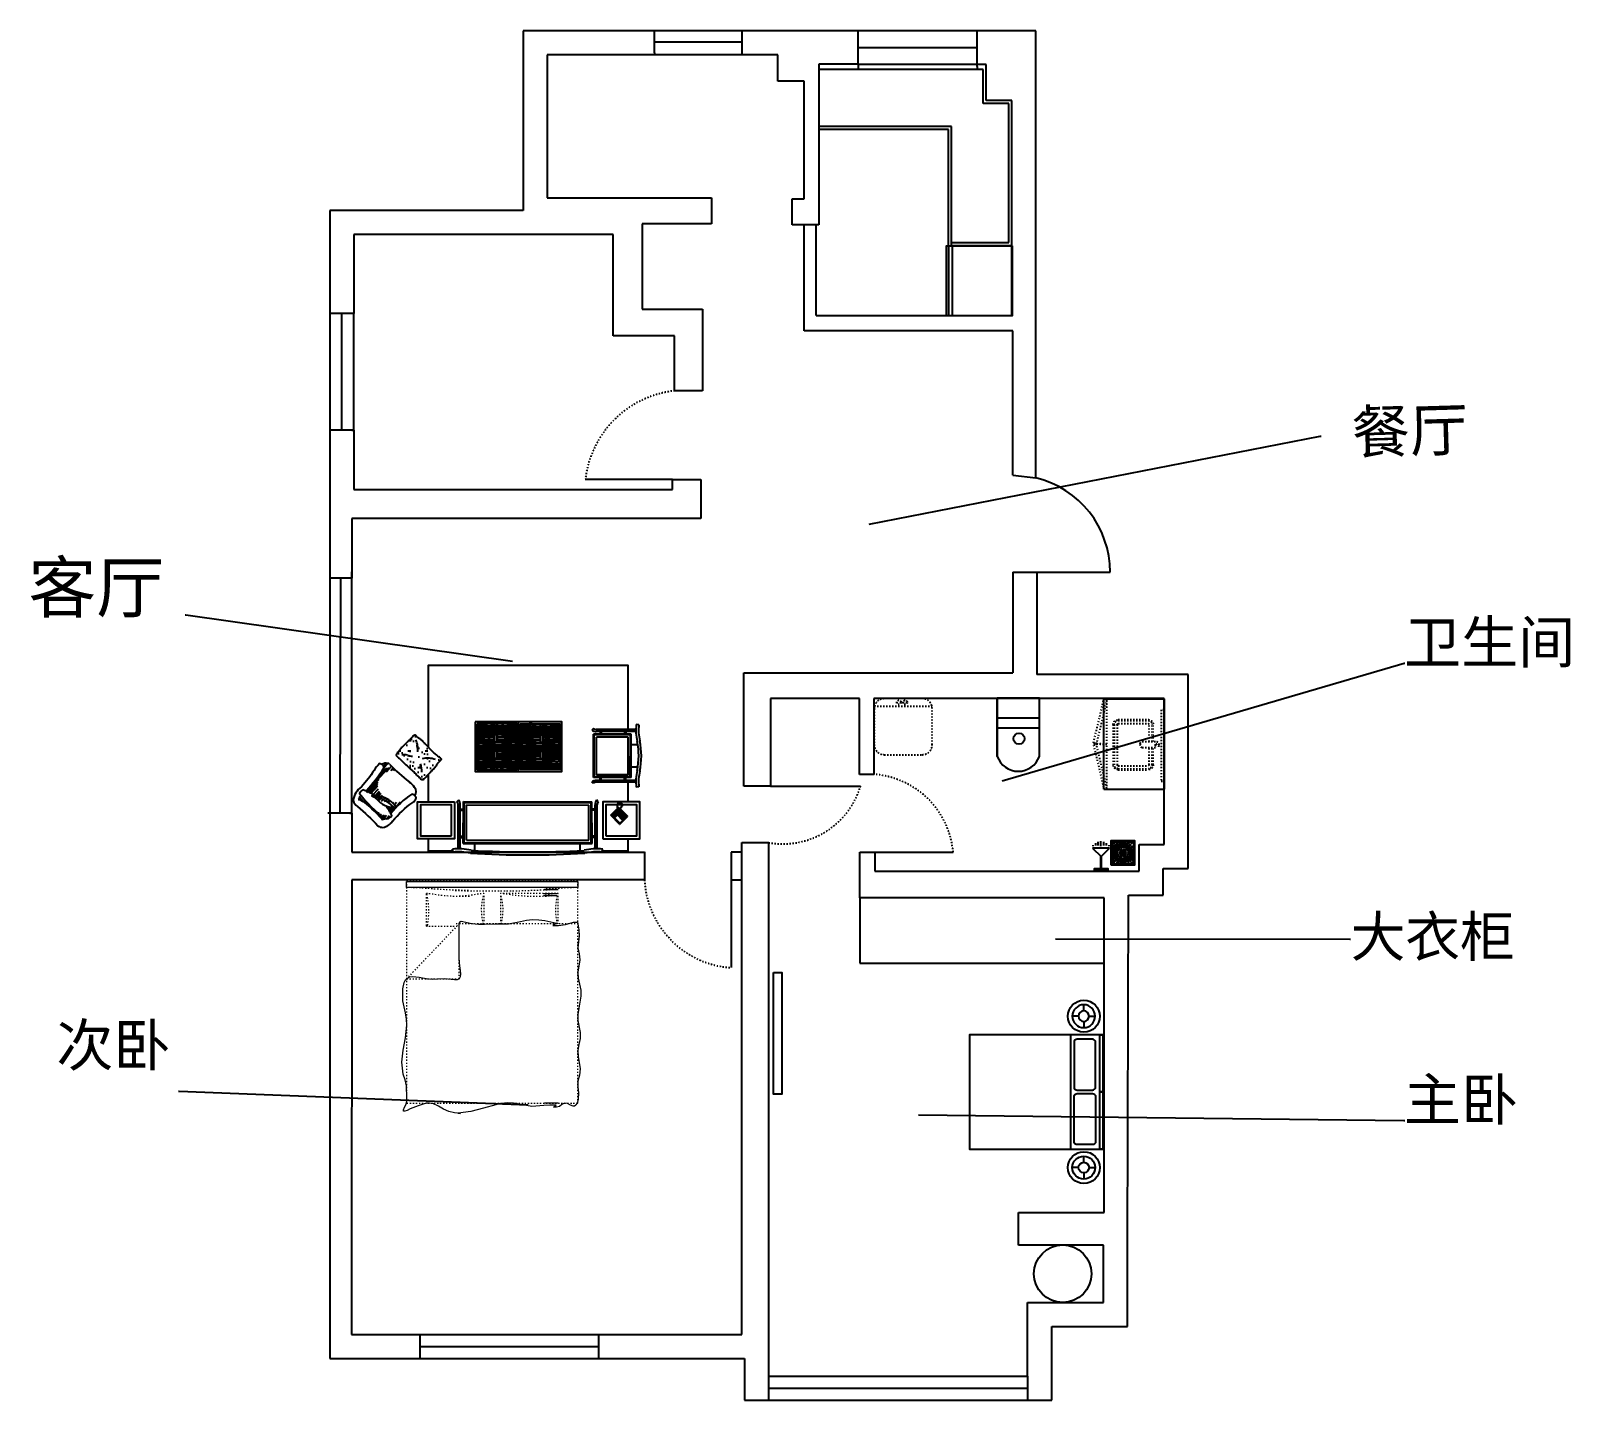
# Model space of a CAD drawing. Header units: millimetres. Extents: x 2265 to 17623, y 3383 to 17046.
import ezdxf
from ezdxf import colors
from ezdxf.entities.mleader import LeaderData, LeaderLine
from ezdxf.math import Vec2, Vec3

# ---------------------------------------------------------------- set-up
doc = ezdxf.new("R2010")
doc.units = ezdxf.units.MM
doc.linetypes.add('ACAD_ISO03W100', pattern=[30, 12, -18])
for name, color, linetype in [('J.洁具', 2, 'Continuous'), ('P-Furniture(活动家具)', 134, 'Continuous'), ('固定家具', 3, 'Continuous')]:
    doc.layers.add(name, color=color, linetype=linetype)
doc.styles.get("Standard").update_dxf_attribs({"font": 'arial.ttf'})

msp = doc.modelspace()

# ---------------------------------------------------------------- texts
msp.add_text('餐厅', height=425.3, rotation=1.712).set_placement((15449, 12827))
for s, height, p in [('客厅', 496, (2241, 11245)), ('卫生间', 417.4, (15965, 10738)), ('次卧', 417.4, (2520, 6718)), ('主卧', 417.4, (15964, 6174))]:
    msp.add_text(s, height=height).set_placement(p)

# ---------------------------------------------------------------- blocks, each defined once
blk = doc.blocks.new('A$C321A376A')
at = {"layer": 'J.洁具', "color": 3, "ltscale": 15}
for p, q in [((0, 581), (0, 0)), ((420, 300), (0, 300)), ((420, 200), (0, 200))]:
    blk.add_line(p, q, dxfattribs=at)
at = {"layer": 'J.洁具', "color": 3}
blk.add_lwpolyline([(0, 0), (0, 581, -0.710215), (420, 581), (420, 0)], format="xyb", close=True, dxfattribs=at)
blk = doc.blocks.new('489')
at = {"layer": '固定家具', "color": 3, "linetype": 'ACAD_ISO03W100'}
for p, q in [((1097794, 109356), (1098194, 109356)), ((1097744, 109306), (1097744, 109126)), ((1098244, 109306), (1098244, 109006)), ((1097744, 109126), (1097744, 109006)), ((1097964, 109066), (1097964, 108921)), ((1097984, 109086), (1098004, 109086)), ((1098024, 109066), (1098024, 108921)), ((1097964, 108956), (1097794, 108956)), ((1097984, 108901), (1098004, 108901)), ((1098194, 108956), (1098024, 108956))]:
    blk.add_line(p, q, dxfattribs=at)
at = {"layer": '固定家具', "color": 8, "linetype": 'ACAD_ISO03W100'}
for p, q in [((1097754, 109306), (1097754, 109126)), ((1097784, 109306), (1097784, 109126)), ((1097794, 109346), (1098194, 109346)), ((1097794, 109316), (1098194, 109316)), ((1098204, 109306), (1098204, 109006)), ((1098234, 109306), (1098234, 109006)), ((1097754, 109126), (1097754, 109006)), ((1097784, 109126), (1097784, 109006)), ((1097964, 108996), (1097794, 108996)), ((1097964, 108966), (1097794, 108966)), ((1098194, 108996), (1098024, 108996)), ((1098194, 108966), (1098024, 108966))]:
    blk.add_line(p, q, dxfattribs=at)
at = {"layer": '固定家具', "color": 1, "linetype": 'ACAD_ISO03W100'}
for radius in [10, 5]:
    blk.add_circle((1097994, 108931), radius, dxfattribs=at)
at = {"layer": '固定家具', "color": 3, "linetype": 'ACAD_ISO03W100'}
for centre, radius, start, end in [((1097794, 109306), 50, 90, 180), ((1098194, 109306), 50, 0, 90), ((1097984, 109066), 20, 90, 180), ((1098004, 109066), 20, 0, 90), ((1097794, 109006), 50, 180, 270), ((1097984, 108921), 20, 180, 270), ((1098004, 108921), 20, 270, 0), ((1098194, 109006), 50, 270, 0)]:
    blk.add_arc(centre, radius, start, end, dxfattribs=at)
at = {"layer": '固定家具', "color": 8, "linetype": 'ACAD_ISO03W100'}
for centre, radius, start, end in [((1097794, 109306), 40, 90, 180), ((1097794, 109306), 10, 90, 180), ((1098194, 109306), 40, 0, 90), ((1098194, 109306), 10, 0, 90), ((1097794, 109006), 40, 180, 270), ((1097794, 109006), 10, 180, 270), ((1098194, 109006), 40, 270, 0), ((1098194, 109006), 10, 270, 0)]:
    blk.add_arc(centre, radius, start, end, dxfattribs=at)
blk = doc.blocks.new('A$C72E91987')
at = {"color": 3}
blk.add_line((27, 1), (17, 1), dxfattribs=at)
for points in [[(-98, -119), (142, -119), (142, 121), (-98, 121)], [(-88, -109), (132, -109), (132, 111), (-88, 111)]]:
    blk.add_lwpolyline(points, close=True, dxfattribs=at)
at = {"color": 250}
for centre in [(-80, 83), (-78, 21), (-76, 98), (-76, 68), (-75, 57), (-70, 46), (-70, 1), (-67, 25), (-64, 101), (-59, 11), (-58, 47), (-57, 80), (-55, 68), (-53, 33), (-50, 104), (-50, 1), (-47, 23), (-43, 66), (-41, 53), (-38, 16), (-36, 43), (-35, 86), (-34, 98), (-30, 1), (-28, 37), (-25, 23), (-24, 108), (-24, 80), (-24, 69), (-20, 59), (-11, 97), (-11, 41), (-10, 54), (-10, 1), (-4, 20), (-3, 79), (-2, 90), (0, 69), (0, 3), (10, 52), (10, 19), (12, 62), (12, 31), (15, 103), (16, 11), (20, 83), (22, 93), (22, 73), (29, 22), (32, 31), (33, 52), (34, 1), (37, 61), (42, 101), (43, 80), (43, 8), (44, 69), (46, 90), (48, 20), (54, 41), (54, 1), (59, 51), (64, 59), (65, 71), (67, 92), (68, 80), (69, 23), (74, 1), (75, 33), (78, 107), (78, 98), (80, 43), (83, 56), (83, 10), (87, 66), (89, 77), (90, 23), (94, 1), (96, 36), (101, 80), (102, 47), (103, 14), (107, 57), (108, 101), (111, 25), (114, 1), (119, 57), (119, 33), (124, 7), (126, 99), (129, 76), (130, 30), (-83, -98), (-80, -6), (-80, -71), (-75, -32), (-75, -55), (-75, -82), (-67, -23), (-63, -56), (-62, -100), (-59, -13), (-58, -45), (-57, -78), (-52, -35), (-47, -21), (-46, -76), (-43, -64), (-39, -9), (-39, -54), (-36, -42), (-34, -96), (-31, -31), (-25, -22), (-24, -79), (-23, -91), (-21, -69), (-20, -57), (-15, -49), (-11, -40), (-4, -18), (-2, -88), (0, -68), (0, -78), (2, -99), (7, -15), (7, -59), (10, -50), (12, -30), (16, -10), (22, -71), (22, -91), (24, -81), (25, -21), (28, -101), (31, -60), (32, -30), (33, -50), (41, -11), (44, -68), (46, -88), (47, -77), (48, -18), (54, -40), (54, -52), (54, -103), (64, -57), (68, -67), (68, -79), (69, -22), (72, -36), (73, -102), (78, -84), (80, -42), (82, -14), (85, -52), (87, -64), (90, -21), (93, -103), (97, -32), (98, -67), (101, -78), (102, -45), (103, -9), (108, -101), (111, -23), (113, -44), (119, -55), (122, -19), (122, -65), (123, -100), (125, -81)]:
    blk.add_circle(centre, 3, dxfattribs=at)
at = {"color": 3}
blk.add_circle((22, 1), 5, dxfattribs=at)
blk = doc.blocks.new('1123111')
at = {"color": 3}
for p, q in [((193200, -341380), (193323, -341380)), ((193200, -341386), (193323, -341386)), ((193405, -341468), (193405, -341298)), ((193425, -341304), (193435, -341304)), ((193425, -341381), (193473, -341381)), ((193430, -341329), (193453, -341329)), ((193432, -341355), (193467, -341355)), ((193432, -341411), (193467, -341411)), ((193425, -341462), (193435, -341462)), ((193430, -341437), (193453, -341437))]:
    blk.add_line(p, q, dxfattribs=at)
blk.add_lwpolyline([(193185, -341317), (193200, -341317), (193200, -341450), (193185, -341450)], close=True, dxfattribs=at)
blk.add_lwpolyline([(193405, -341298), (193320, -341383), (193405, -341468)], dxfattribs=at)
blk = doc.blocks.new('A$C7E46102C')
at = {"layer": 'P-Furniture(活动家具)', "color": 250}
for p, q in [((0, 631), (80, 631)), ((0, 621), (37, 621)), ((0, 588), (37, 588)), ((0, 578), (37, 578)), ((0, 544), (37, 544)), ((0, 534), (80, 534)), ((0, 500), (80, 500)), ((37, 621), (37, 588)), ((37, 578), (37, 544)), ((47, 621), (47, 544)), ((47, 621), (80, 621)), ((47, 544), (80, 544)), ((80, 640), (80, 631)), ((80, 621), (80, 544)), ((80, 534), (80, 500)), ((91, 588), (91, 640)), ((91, 588), (124, 588)), ((91, 578), (124, 578)), ((91, 500), (91, 578)), ((91, 500), (124, 500)), ((124, 588), (124, 640)), ((124, 500), (124, 578)), ((134, 640), (134, 631)), ((134, 631), (343, 631)), ((134, 621), (134, 544)), ((134, 621), (168, 621)), ((134, 544), (168, 544)), ((134, 534), (134, 500)), ((134, 534), (212, 534)), ((134, 500), (212, 500)), ((168, 621), (168, 544)), ((178, 621), (178, 588)), ((178, 621), (299, 621)), ((178, 588), (178, 616)), ((178, 588), (299, 588)), ((178, 544), (178, 578)), ((178, 578), (299, 578)), ((178, 578), (178, 544)), ((178, 544), (299, 544)), ((178, 534), (212, 534)), ((178, 500), (212, 500)), ((212, 500), (212, 534)), ((212, 500), (212, 534)), ((222, 534), (256, 534)), ((222, 456), (222, 534)), ((222, 534), (256, 534)), ((222, 369), (222, 534)), ((256, 456), (256, 534)), ((256, 369), (256, 534)), ((266, 500), (266, 534)), ((266, 534), (343, 534)), ((266, 500), (266, 534)), ((266, 500), (343, 500)), ((299, 621), (299, 588)), ((299, 578), (299, 544)), ((309, 621), (309, 544)), ((309, 621), (343, 621)), ((309, 544), (343, 544)), ((343, 640), (343, 631)), ((343, 621), (343, 544)), ((343, 534), (343, 500)), ((353, 588), (353, 640)), ((353, 588), (387, 588)), ((353, 500), (353, 578)), ((353, 578), (387, 578)), ((353, 500), (387, 500)), ((387, 588), (387, 640)), ((387, 500), (387, 578)), ((397, 640), (397, 631)), ((397, 621), (397, 544)), ((397, 621), (431, 621)), ((397, 544), (431, 544)), ((397, 534), (474, 534)), ((397, 534), (397, 500)), ((397, 500), (474, 500)), ((431, 621), (431, 544)), ((441, 621), (441, 588)), ((441, 621), (562, 621)), ((441, 588), (562, 588)), ((441, 578), (441, 544)), ((441, 578), (562, 578)), ((441, 544), (562, 544)), ((474, 500), (474, 534)), ((484, 369), (484, 534)), ((484, 534), (518, 534)), ((518, 369), (518, 534)), ((528, 534), (606, 534)), ((528, 500), (528, 534)), ((528, 500), (606, 500)), ((562, 500), (528, 500)), ((562, 621), (562, 588)), ((562, 578), (562, 544)), ((572, 621), (572, 544)), ((572, 621), (606, 621)), ((572, 544), (606, 544)), ((606, 640), (606, 631)), ((606, 621), (606, 544)), ((606, 534), (606, 500)), ((616, 640), (616, 588)), ((616, 588), (649, 588)), ((616, 578), (649, 578)), ((616, 578), (616, 500)), ((649, 500), (616, 500)), ((649, 588), (649, 640)), ((649, 500), (649, 578)), ((660, 640), (660, 631)), ((740, 631), (660, 631)), ((660, 621), (660, 544)), ((693, 621), (660, 621)), ((693, 544), (660, 544)), ((660, 534), (660, 500)), ((740, 534), (660, 534)), ((740, 500), (660, 500)), ((693, 621), (693, 544)), ((703, 621), (703, 588)), ((703, 621), (740, 621)), ((703, 588), (740, 588)), ((703, 578), (703, 544)), ((703, 578), (740, 578)), ((703, 544), (740, 544)), ((0, 490), (37, 490)), ((0, 413), (37, 413)), ((0, 403), (80, 403)), ((0, 369), (80, 369)), ((0, 359), (37, 359)), ((0, 325), (37, 325)), ((0, 315), (37, 315)), ((37, 413), (37, 490)), ((37, 325), (37, 359)), ((37, 237), (37, 315)), ((47, 490), (168, 490)), ((47, 456), (47, 490)), ((47, 456), (168, 456)), ((47, 446), (168, 446)), ((47, 413), (47, 446)), ((47, 413), (168, 413)), ((47, 237), (47, 359)), ((47, 359), (80, 359)), ((80, 369), (80, 403)), ((80, 237), (80, 359)), ((91, 403), (124, 403)), ((91, 325), (91, 403)), ((91, 325), (124, 325)), ((91, 315), (124, 315)), ((91, 237), (91, 315)), ((124, 325), (124, 403)), ((124, 237), (124, 315)), ((134, 403), (212, 403)), ((134, 369), (134, 403)), ((134, 369), (212, 369)), ((134, 237), (134, 359)), ((134, 359), (168, 359)), ((168, 456), (168, 490)), ((168, 413), (168, 446)), ((168, 237), (168, 359)), ((178, 413), (178, 490)), ((178, 490), (212, 490)), ((178, 490), (212, 490)), ((178, 413), (178, 490)), ((178, 413), (212, 413)), ((178, 413), (212, 413)), ((178, 403), (212, 403)), ((178, 369), (212, 369)), ((178, 325), (178, 359)), ((178, 359), (299, 359)), ((178, 325), (178, 359)), ((178, 325), (299, 325)), ((178, 237), (178, 315)), ((178, 315), (299, 315)), ((178, 237), (178, 315)), ((212, 413), (212, 490)), ((212, 413), (212, 490)), ((212, 369), (212, 403)), ((212, 369), (212, 403)), ((212, 315), (212, 237)), ((222, 456), (256, 456)), ((222, 369), (222, 446)), ((222, 446), (256, 446)), ((222, 369), (256, 369)), ((222, 369), (256, 369)), ((222, 315), (222, 106)), ((256, 369), (256, 446)), ((256, 315), (256, 106)), ((266, 413), (266, 490)), ((266, 490), (299, 490)), ((266, 413), (266, 490)), ((266, 413), (299, 413)), ((266, 369), (266, 403)), ((266, 403), (343, 403)), ((266, 369), (266, 403)), ((266, 369), (343, 369)), ((266, 315), (266, 237)), ((299, 413), (299, 490)), ((299, 325), (299, 359)), ((299, 237), (299, 315)), ((309, 456), (309, 490)), ((309, 490), (431, 490)), ((309, 456), (431, 456)), ((309, 413), (309, 446)), ((309, 446), (431, 446)), ((309, 413), (431, 413)), ((309, 359), (343, 359)), ((309, 237), (309, 359)), ((343, 369), (343, 403)), ((343, 237), (343, 359)), ((353, 325), (353, 403)), ((353, 403), (387, 403)), ((353, 325), (387, 325)), ((353, 237), (353, 315)), ((353, 315), (387, 315)), ((387, 325), (387, 403)), ((387, 237), (387, 315)), ((397, 369), (397, 403)), ((397, 403), (474, 403)), ((397, 369), (474, 369)), ((397, 359), (431, 359)), ((397, 237), (397, 359)), ((431, 456), (431, 490)), ((431, 413), (431, 446)), ((431, 237), (431, 359)), ((441, 413), (441, 490)), ((441, 490), (474, 490)), ((441, 413), (474, 413)), ((441, 359), (562, 359)), ((441, 325), (441, 359)), ((441, 325), (562, 325)), ((441, 237), (441, 315)), ((441, 315), (562, 315)), ((474, 413), (474, 490)), ((474, 369), (474, 403)), ((474, 315), (474, 237)), ((484, 369), (518, 369)), ((484, 315), (484, 106)), ((518, 315), (518, 106)), ((528, 413), (528, 490)), ((528, 490), (562, 490)), ((562, 490), (528, 490)), ((528, 413), (562, 413)), ((562, 413), (528, 413)), ((528, 369), (528, 403)), ((528, 403), (606, 403)), ((562, 403), (528, 403)), ((528, 369), (606, 369)), ((528, 315), (528, 237)), ((562, 413), (562, 490)), ((562, 325), (562, 359)), ((562, 237), (562, 315)), ((693, 490), (572, 490)), ((572, 456), (572, 490)), ((693, 456), (572, 456)), ((572, 413), (572, 446)), ((693, 446), (572, 446)), ((693, 413), (572, 413)), ((572, 359), (606, 359)), ((572, 237), (572, 359)), ((606, 369), (606, 403)), ((606, 237), (606, 359)), ((649, 403), (616, 403)), ((616, 325), (616, 403)), ((616, 325), (649, 325)), ((616, 315), (649, 315)), ((616, 237), (616, 315)), ((649, 325), (649, 403)), ((649, 237), (649, 315)), ((660, 369), (660, 403)), ((740, 403), (660, 403)), ((740, 369), (660, 369)), ((660, 237), (660, 359)), ((693, 359), (660, 359)), ((693, 456), (693, 490)), ((693, 413), (693, 446)), ((693, 237), (693, 359)), ((703, 413), (703, 490)), ((740, 490), (703, 490)), ((740, 413), (703, 413)), ((703, 325), (703, 359)), ((703, 359), (740, 359)), ((703, 325), (740, 325)), ((703, 237), (703, 315)), ((703, 315), (740, 315)), ((0, 237), (80, 237)), ((0, 227), (37, 227)), ((0, 150), (37, 150)), ((0, 140), (80, 140)), ((0, 106), (80, 106)), ((0, 96), (37, 96)), ((0, 62), (37, 62)), ((0, 52), (37, 52)), ((0, 19), (37, 19)), ((0, 9), (80, 9)), ((37, 150), (37, 227)), ((37, 62), (37, 96)), ((37, 19), (37, 52)), ((47, 227), (168, 227)), ((47, 194), (47, 227)), ((47, 194), (168, 194)), ((47, 184), (168, 184)), ((47, 150), (47, 184)), ((47, 150), (168, 150)), ((47, 19), (47, 96)), ((47, 96), (80, 96)), ((47, 19), (80, 19)), ((80, 106), (80, 140)), ((80, 19), (80, 96)), ((80, 0), (80, 9)), ((91, 237), (124, 237)), ((91, 140), (124, 140)), ((91, 62), (91, 140)), ((91, 62), (124, 62)), ((91, 52), (124, 52)), ((91, 0), (91, 52)), ((124, 62), (124, 140)), ((124, 0), (124, 52)), ((134, 237), (212, 237)), ((134, 140), (212, 140)), ((134, 106), (134, 140)), ((134, 106), (212, 106)), ((134, 96), (168, 96)), ((134, 19), (134, 96)), ((134, 19), (168, 19)), ((134, 0), (134, 9)), ((134, 9), (343, 9)), ((168, 194), (168, 227)), ((168, 150), (168, 184)), ((168, 19), (168, 96)), ((178, 237), (212, 237)), ((178, 150), (178, 227)), ((178, 227), (212, 227)), ((178, 227), (212, 227)), ((178, 150), (178, 227)), ((178, 150), (212, 150)), ((178, 150), (212, 150)), ((178, 140), (212, 140)), ((178, 106), (212, 106)), ((178, 62), (178, 96)), ((178, 96), (299, 96)), ((178, 62), (178, 96)), ((178, 62), (299, 62)), ((178, 24), (178, 52)), ((178, 52), (299, 52)), ((178, 19), (178, 52)), ((178, 19), (299, 19)), ((212, 150), (212, 227)), ((212, 150), (212, 227)), ((212, 106), (212, 140)), ((212, 106), (212, 140)), ((222, 194), (256, 194)), ((222, 106), (222, 184)), ((222, 184), (256, 184)), ((222, 106), (256, 106)), ((222, 106), (256, 106)), ((256, 106), (256, 184)), ((266, 237), (343, 237)), ((266, 150), (266, 227)), ((266, 227), (299, 227)), ((266, 150), (266, 227)), ((266, 150), (299, 150)), ((266, 106), (266, 140)), ((266, 140), (343, 140)), ((266, 106), (266, 140)), ((266, 106), (343, 106)), ((299, 150), (299, 227)), ((299, 62), (299, 96)), ((299, 19), (299, 52)), ((309, 194), (309, 227)), ((309, 227), (431, 227)), ((309, 194), (431, 194)), ((309, 150), (309, 184)), ((309, 184), (431, 184)), ((309, 150), (431, 150)), ((309, 96), (343, 96)), ((309, 19), (309, 96)), ((309, 19), (343, 19)), ((343, 106), (343, 140)), ((343, 19), (343, 96)), ((343, 0), (343, 9)), ((353, 237), (387, 237)), ((353, 62), (353, 140)), ((353, 140), (387, 140)), ((353, 62), (387, 62)), ((353, 0), (353, 52)), ((353, 52), (387, 52)), ((387, 62), (387, 140)), ((387, 0), (387, 52)), ((397, 237), (474, 237)), ((397, 106), (397, 140)), ((397, 140), (474, 140)), ((397, 106), (474, 106)), ((397, 96), (431, 96)), ((397, 19), (397, 96)), ((397, 19), (431, 19)), ((397, 0), (397, 9)), ((431, 194), (431, 227)), ((431, 150), (431, 184)), ((431, 19), (431, 96)), ((441, 150), (441, 227)), ((441, 227), (474, 227)), ((441, 150), (474, 150)), ((441, 96), (562, 96)), ((441, 62), (441, 96)), ((441, 62), (562, 62)), ((441, 19), (441, 52)), ((441, 52), (562, 52)), ((441, 19), (562, 19)), ((474, 150), (474, 227)), ((474, 106), (474, 140)), ((484, 106), (518, 106)), ((528, 237), (606, 237)), ((562, 237), (528, 237)), ((528, 150), (528, 227)), ((528, 227), (562, 227)), ((562, 227), (528, 227)), ((528, 150), (562, 150)), ((562, 150), (528, 150)), ((528, 106), (528, 140)), ((528, 140), (606, 140)), ((562, 140), (528, 140)), ((528, 106), (606, 106)), ((562, 150), (562, 227)), ((562, 62), (562, 96)), ((562, 19), (562, 52)), ((693, 227), (572, 227)), ((572, 194), (572, 227)), ((693, 194), (572, 194)), ((572, 150), (572, 184)), ((693, 184), (572, 184)), ((693, 150), (572, 150)), ((572, 96), (606, 96)), ((572, 19), (572, 96)), ((572, 19), (606, 19)), ((606, 106), (606, 140)), ((606, 19), (606, 96)), ((606, 0), (606, 9)), ((649, 237), (616, 237)), ((649, 140), (616, 140)), ((616, 62), (616, 140)), ((616, 62), (649, 62)), ((616, 52), (649, 52)), ((616, 0), (616, 52)), ((649, 62), (649, 140)), ((649, 0), (649, 52)), ((740, 237), (660, 237)), ((660, 106), (660, 140)), ((740, 140), (660, 140)), ((740, 106), (660, 106)), ((693, 96), (660, 96)), ((660, 19), (660, 96)), ((693, 19), (660, 19)), ((660, 0), (660, 9)), ((740, 9), (660, 9)), ((693, 194), (693, 227)), ((693, 150), (693, 184)), ((693, 19), (693, 96)), ((703, 150), (703, 227)), ((740, 227), (703, 227)), ((740, 150), (703, 150)), ((703, 62), (703, 96)), ((703, 96), (740, 96)), ((703, 62), (740, 62)), ((703, 19), (703, 52)), ((703, 52), (740, 52)), ((703, 19), (740, 19))]:
    blk.add_line(p, q, dxfattribs=at)
at = {"layer": 'P-Furniture(活动家具)', "color": 251}
blk.add_lwpolyline([(0, 640), (740, 640), (740, 0), (0, 0)], close=True, dxfattribs=at)
at = {"layer": 'P-Furniture(活动家具)', "color": 250}
for points in [[(37, 621), (42, 626), (47, 621)], [(37, 588), (42, 583), (37, 578)], [(37, 544), (42, 539), (47, 544)], [(80, 621), (85, 626), (80, 631)], [(80, 544), (85, 539), (80, 534)], [(80, 500), (85, 495), (91, 500)], [(91, 578), (85, 583), (91, 588)], [(124, 578), (129, 583), (124, 588)], [(134, 500), (129, 495), (124, 500)], [(134, 621), (129, 626), (134, 631)], [(134, 544), (129, 539), (134, 534)], [(178, 621), (173, 626), (168, 621)], [(178, 544), (173, 539), (168, 544)], [(178, 588), (173, 583), (178, 578)], [(178, 588), (173, 583), (178, 578)], [(212, 534), (217, 539), (222, 534)], [(222, 534), (217, 539), (212, 534)], [(212, 500), (217, 495), (212, 490)], [(212, 490), (217, 495), (212, 500)], [(212, 500), (217, 495), (212, 490)], [(212, 490), (217, 495), (212, 500)], [(256, 534), (261, 539), (266, 534)], [(266, 534), (261, 539), (256, 534)], [(266, 500), (261, 495), (266, 490)], [(266, 490), (261, 495), (266, 500)], [(266, 500), (261, 495), (266, 490)], [(266, 490), (261, 495), (266, 500)], [(299, 621), (304, 626), (309, 621)], [(299, 588), (304, 583), (299, 578)], [(299, 544), (304, 539), (309, 544)], [(343, 621), (348, 626), (343, 631)], [(343, 544), (348, 539), (343, 534)], [(343, 500), (348, 495), (353, 500)], [(353, 578), (348, 583), (353, 588)], [(387, 578), (392, 583), (387, 588)], [(397, 500), (392, 495), (387, 500)], [(397, 621), (392, 626), (397, 631)], [(397, 544), (392, 539), (397, 534)], [(606, 621), (611, 626), (606, 631), (397, 631)], [(441, 621), (436, 626), (431, 621)], [(441, 544), (436, 539), (431, 544)], [(441, 588), (436, 583), (441, 578)], [(484, 534), (479, 539), (474, 534)], [(474, 490), (479, 495), (474, 500)], [(474, 500), (479, 495), (474, 490)], [(528, 534), (523, 539), (518, 534)], [(528, 490), (523, 495), (528, 500)], [(528, 500), (523, 495), (528, 490)], [(562, 621), (567, 626), (572, 621)], [(562, 588), (567, 583), (562, 578)], [(562, 544), (567, 539), (572, 544)], [(606, 544), (611, 539), (606, 534)], [(606, 500), (611, 495), (616, 500)], [(616, 588), (611, 583), (616, 578)], [(649, 578), (655, 583), (649, 588)], [(660, 500), (655, 495), (649, 500)], [(660, 621), (655, 626), (660, 631)], [(660, 544), (655, 539), (660, 534)], [(703, 621), (698, 626), (693, 621)], [(703, 544), (698, 539), (693, 544)], [(703, 588), (698, 583), (703, 578)], [(37, 490), (42, 495), (47, 490)], [(37, 413), (42, 408), (47, 413)], [(37, 359), (42, 364), (47, 359)], [(37, 315), (42, 320), (37, 325)], [(47, 446), (42, 451), (47, 456)], [(80, 403), (85, 408), (91, 403)], [(80, 359), (85, 364), (80, 369)], [(91, 315), (85, 320), (91, 325)], [(134, 403), (129, 408), (124, 403)], [(124, 315), (129, 320), (124, 325)], [(134, 359), (129, 364), (134, 369)], [(178, 490), (173, 495), (168, 490)], [(168, 446), (173, 451), (168, 456)], [(178, 413), (173, 408), (168, 413)], [(178, 359), (173, 364), (168, 359)], [(178, 315), (173, 320), (178, 325)], [(178, 315), (173, 320), (178, 325)], [(212, 403), (217, 408), (212, 413)], [(212, 403), (217, 408), (212, 413)], [(212, 369), (217, 364), (222, 369)], [(222, 369), (217, 364), (212, 369)], [(222, 446), (217, 451), (222, 456)], [(256, 446), (261, 451), (256, 456)], [(256, 369), (261, 364), (266, 369)], [(266, 369), (261, 364), (256, 369)], [(266, 403), (261, 408), (266, 413)], [(266, 403), (261, 408), (266, 413)], [(299, 490), (304, 495), (309, 490)], [(299, 413), (304, 408), (309, 413)], [(299, 359), (304, 364), (309, 359)], [(299, 315), (304, 320), (299, 325)], [(309, 446), (304, 451), (309, 456)], [(343, 403), (348, 408), (353, 403)], [(343, 359), (348, 364), (343, 369)], [(353, 315), (348, 320), (353, 325)], [(397, 403), (392, 408), (387, 403)], [(387, 315), (392, 320), (387, 325)], [(397, 359), (392, 364), (397, 369)], [(441, 490), (436, 495), (431, 490)], [(431, 446), (436, 451), (431, 456)], [(441, 413), (436, 408), (431, 413)], [(441, 359), (436, 364), (431, 359)], [(441, 315), (436, 320), (441, 325)], [(474, 403), (479, 408), (474, 413)], [(484, 369), (479, 364), (474, 369)], [(528, 369), (523, 364), (518, 369)], [(528, 403), (523, 408), (528, 413)], [(562, 490), (567, 495), (572, 490)], [(562, 413), (567, 408), (572, 413)], [(562, 359), (567, 364), (572, 359)], [(562, 315), (567, 320), (562, 325)], [(572, 446), (567, 451), (572, 456)], [(606, 403), (611, 408), (616, 403)], [(606, 359), (611, 364), (606, 369)], [(616, 315), (611, 320), (616, 325)], [(660, 403), (655, 408), (649, 403)], [(649, 315), (655, 320), (649, 325)], [(660, 359), (655, 364), (660, 369)], [(703, 490), (698, 495), (693, 490)], [(693, 446), (698, 451), (693, 456)], [(703, 413), (698, 408), (693, 413)], [(703, 359), (698, 364), (693, 359)], [(703, 315), (698, 320), (703, 325)], [(37, 227), (42, 232), (47, 227)], [(37, 150), (42, 145), (47, 150)], [(37, 96), (42, 101), (47, 96)], [(37, 52), (42, 57), (37, 62)], [(37, 19), (42, 14), (47, 19)], [(47, 184), (42, 189), (47, 194)], [(80, 237), (85, 232), (91, 237)], [(80, 140), (85, 145), (91, 140)], [(80, 96), (85, 101), (80, 106)], [(80, 19), (85, 14), (80, 9)], [(91, 52), (85, 57), (91, 62)], [(134, 237), (129, 232), (124, 237)], [(134, 140), (129, 145), (124, 140)], [(124, 52), (129, 57), (124, 62)], [(134, 96), (129, 101), (134, 106)], [(134, 19), (129, 14), (134, 9)], [(178, 227), (173, 232), (168, 227)], [(168, 184), (173, 189), (168, 194)], [(178, 150), (173, 145), (168, 150)], [(178, 96), (173, 101), (168, 96)], [(178, 19), (173, 14), (168, 19)], [(178, 52), (173, 57), (178, 62)], [(178, 52), (173, 57), (178, 62)], [(212, 237), (217, 232), (212, 227)], [(212, 227), (217, 232), (212, 237)], [(212, 237), (217, 232), (212, 227)], [(212, 227), (217, 232), (212, 237)], [(212, 140), (217, 145), (212, 150)], [(212, 140), (217, 145), (212, 150)], [(212, 106), (217, 101), (222, 106)], [(222, 106), (217, 101), (212, 106)], [(222, 184), (217, 189), (222, 194)], [(256, 184), (261, 189), (256, 194)], [(256, 106), (261, 101), (266, 106)], [(266, 106), (261, 101), (256, 106)], [(266, 237), (261, 232), (266, 227)], [(266, 227), (261, 232), (266, 237)], [(266, 237), (261, 232), (266, 227)], [(266, 227), (261, 232), (266, 237)], [(266, 140), (261, 145), (266, 150)], [(266, 140), (261, 145), (266, 150)], [(299, 227), (304, 232), (309, 227)], [(299, 150), (304, 145), (309, 150)], [(299, 96), (304, 101), (309, 96)], [(299, 52), (304, 57), (299, 62)], [(299, 19), (304, 14), (309, 19)], [(309, 184), (304, 189), (309, 194)], [(343, 237), (348, 232), (353, 237)], [(343, 140), (348, 145), (353, 140)], [(343, 96), (348, 101), (343, 106)], [(343, 19), (348, 14), (343, 9)], [(353, 52), (348, 57), (353, 62)], [(397, 237), (392, 232), (387, 237)], [(397, 140), (392, 145), (387, 140)], [(387, 52), (392, 57), (387, 62)], [(397, 96), (392, 101), (397, 106)], [(397, 19), (392, 14), (397, 9)], [(606, 19), (611, 14), (606, 9), (397, 9)], [(441, 227), (436, 232), (431, 227)], [(431, 184), (436, 189), (431, 194)], [(441, 150), (436, 145), (431, 150)], [(441, 96), (436, 101), (431, 96)], [(441, 19), (436, 14), (431, 19)], [(441, 52), (436, 57), (441, 62)], [(474, 227), (479, 232), (474, 237)], [(474, 237), (479, 232), (474, 227)], [(474, 140), (479, 145), (474, 150)], [(484, 106), (479, 101), (474, 106)], [(528, 106), (523, 101), (518, 106)], [(528, 227), (523, 232), (528, 237)], [(528, 237), (523, 232), (528, 227)], [(528, 140), (523, 145), (528, 150)], [(562, 227), (567, 232), (572, 227)], [(562, 150), (567, 145), (572, 150)], [(562, 96), (567, 101), (572, 96)], [(562, 52), (567, 57), (562, 62)], [(562, 19), (567, 14), (572, 19)], [(572, 184), (567, 189), (572, 194)], [(606, 237), (611, 232), (616, 237)], [(606, 140), (611, 145), (616, 140)], [(606, 96), (611, 101), (606, 106)], [(616, 52), (611, 57), (616, 62)], [(660, 237), (655, 232), (649, 237)], [(660, 140), (655, 145), (649, 140)], [(649, 52), (655, 57), (649, 62)], [(660, 96), (655, 101), (660, 106)], [(660, 19), (655, 14), (660, 9)], [(703, 227), (698, 232), (693, 227)], [(693, 184), (698, 189), (693, 194)], [(703, 150), (698, 145), (693, 150)], [(703, 96), (698, 101), (693, 96)], [(703, 19), (698, 14), (693, 19)], [(703, 52), (698, 57), (703, 62)]]:
    blk.add_lwpolyline(points, dxfattribs=at)
blk = doc.blocks.new('A$C04381529')
at = {"layer": 'P-Furniture(活动家具)'}
h = blk.add_hatch(dxfattribs=at)
h.set_pattern_fill('AR-RROOF', color=250, scale=50, angle=-45, style=0)
h.set_pattern_definition([(315, (-125895.3, 1305326.6), (2873.682, -1077.6307), [19050, -2540, 6350, -1270]), (315, (-124252, 1304581.3), (296.3485, 2092.3997), [3810, -419.1, 7620, -952.5]), (315, (-124683, 1305641), (5271.41034, -4068.056), [10160, -1778, 5080, -1270])])
h.paths.add_polyline_path([(762, -911), (762, -1711), (2162, -1711), (2162, -911)])
h = blk.add_hatch(dxfattribs=at)
h.set_pattern_fill('AR-SAND', color=250, scale=100, style=0)
h.set_pattern_definition([(279.42435, (-29523.1, 11459.57), (-136.1964, -136.4431), [0, -152, 0, -170, 0, -162.5]), (309.42435, (-29523.1, 11459.57), (-63.4685, -327.0137), [0, -82, 0, -137, 0, -52.5]), (349.42435, (-29612.94, 11543.58), (227.0868, -213.0979), [0, -50, 0, -180, 0, -235]), (359.42435, (-29612.94, 11543.58), (159.6413, -269.4175), [0, -25, 0, -118, 0, -135])])
h.paths.add_polyline_path([(-469, -1496), (-458, -1506), (-447, -1517), (-435, -1529), (-422, -1542), (-408, -1556), (-393, -1571), (-377, -1587), (-360, -1603), (-341, -1620), (-322, -1638), (-303, -1656), (-283, -1673), (-264, -1690), (-246, -1707), (-228, -1723), (-213, -1737), (-199, -1751), (-186, -1763), (-175, -1774), (-166, -1783), (-157, -1792), (-149, -1801), (-142, -1808), (-135, -1816), (-129, -1822), (-122, -1829), (-115, -1834), (-109, -1838), (-102, -1841), (-94, -1842), (-87, -1842), (-79, -1839), (-70, -1834), (-61, -1826), (-52, -1817), (-41, -1807), (-31, -1795), (-19, -1782), (-8, -1768), (5, -1755), (17, -1741), (31, -1727), (44, -1713), (58, -1700), (71, -1686), (84, -1672), (96, -1659), (108, -1645), (119, -1632), (129, -1619), (139, -1606), (147, -1594), (156, -1582), (164, -1572), (172, -1562), (179, -1553), (187, -1546), (194, -1539), (200, -1534), (206, -1529), (210, -1524), (213, -1520), (214, -1516), (214, -1511), (211, -1506), (206, -1501), (199, -1495), (191, -1489), (182, -1481), (171, -1473), (159, -1464), (147, -1455), (134, -1444), (121, -1433), (107, -1420), (92, -1407), (77, -1393), (62, -1378), (46, -1362), (30, -1345), (13, -1328), (-4, -1310), (-20, -1292), (-37, -1274), (-54, -1257), (-69, -1241), (-84, -1226), (-99, -1213), (-112, -1201), (-124, -1192), (-135, -1184), (-145, -1177), (-154, -1171), (-162, -1165), (-169, -1160), (-176, -1154), (-182, -1148), (-187, -1142), (-192, -1137), (-197, -1132), (-201, -1128), (-207, -1125), (-213, -1124), (-219, -1126), (-227, -1129), (-235, -1135), (-245, -1142), (-254, -1151), (-264, -1161), (-274, -1171), (-283, -1181), (-292, -1190), (-301, -1200), (-309, -1208), (-317, -1216), (-324, -1224), (-332, -1232), (-340, -1240), (-348, -1247), (-356, -1256), (-365, -1264), (-375, -1273), (-384, -1282), (-394, -1292), (-404, -1301), (-414, -1311), (-424, -1321), (-434, -1331), (-442, -1342), (-451, -1352), (-459, -1361), (-466, -1371), (-473, -1380), (-480, -1389), (-486, -1397), (-492, -1405), (-498, -1412), (-503, -1418), (-507, -1424), (-511, -1430), (-514, -1435), (-515, -1439), (-516, -1444), (-516, -1448), (-514, -1453), (-511, -1457), (-506, -1462), (-501, -1468), (-494, -1473), (-487, -1480), (-478, -1488)])
at = {"layer": 'P-Furniture(活动家具)', "color": 251}
for p, q in [((1462, -1711), (1462, -911)), ((2682, -1797), (2683, -1122)), ((3266, -1121), (2683, -1122)), ((2718, -1763), (2719, -1156)), ((3230, -1155), (2719, -1156)), ((2777, -1065), (2777, -1109)), ((2795, -1065), (2795, -1109)), ((3173, -1065), (3173, -1109)), ((3191, -1065), (3191, -1109)), ((3229, -1764), (3230, -1155)), ((3265, -1798), (3266, -1121)), ((3387, -1282), (3278, -1282)), ((3387, -1642), (3278, -1642)), ((3265, -1798), (2682, -1797)), ((3229, -1764), (2718, -1763)), ((2777, -1854), (2777, -1810)), ((2795, -1854), (2795, -1810)), ((3173, -1854), (3173, -1810)), ((3191, -1854), (3191, -1810)), ((568, -2873), (569, -2197)), ((581, -2859), (583, -2211)), ((583, -2211), (2632, -2213)), ((2634, -2861), (2632, -2213)), ((2647, -2875), (2646, -2199)), ((3059, -2231), (3056, -2236)), ((3056, -2236), (3062, -2242)), ((3059, -2253), (3070, -2230)), ((3066, -2231), (3059, -2231)), ((3065, -2220), (3061, -2226)), ((3061, -2226), (3066, -2231)), ((3072, -2224), (3065, -2220)), ((3075, -2214), (3070, -2217)), ((3070, -2217), (3072, -2224)), ((3070, -2230), (3086, -2219)), ((3080, -2220), (3075, -2214)), ((3081, -2211), (3080, -2220)), ((3086, -2208), (3081, -2211)), ((3089, -2215), (3086, -2208)), ((3086, -2219), (3102, -2219)), ((3092, -2208), (3089, -2215)), ((3096, -2208), (3092, -2208)), ((3099, -2215), (3096, -2208)), ((3102, -2208), (3099, -2215)), ((3107, -2209), (3102, -2208)), ((3102, -2219), (3117, -2225)), ((3106, -2217), (3107, -2209)), ((3111, -2211), (3106, -2217)), ((3116, -2213), (3111, -2211)), ((3116, -2220), (3116, -2213)), ((3121, -2216), (3116, -2220)), ((3117, -2225), (3127, -2237)), ((3126, -2218), (3121, -2216)), ((3122, -2226), (3126, -2218)), ((3128, -2222), (3122, -2226)), ((3127, -2237), (3132, -2252)), ((3131, -2226), (3128, -2222)), ((3128, -2233), (3131, -2226)), ((3136, -2230), (3128, -2233)), ((3132, -2240), (3138, -2235)), ((3138, -2235), (3136, -2230)), ((519, -2317), (568, -2317)), ((519, -2337), (568, -2337)), ((619, -2819), (621, -2251)), ((621, -2251), (2594, -2253)), ((2596, -2821), (2594, -2253)), ((2696, -2317), (2647, -2317)), ((2696, -2337), (2647, -2337)), ((2951, -2416), (3076, -2292)), ((2951, -2419), (2951, -2416)), ((3093, -2562), (2951, -2419)), ((2964, -2418), (3072, -2310)), ((2964, -2427), (2964, -2418)), ((2991, -2454), (2964, -2427)), ((2965, -2422), (2968, -2418)), ((2967, -2428), (2965, -2422)), ((2983, -2420), (2967, -2428)), ((2988, -2449), (2967, -2428)), ((2968, -2418), (2992, -2393)), ((2968, -2418), (2984, -2418)), ((2984, -2418), (2983, -2420)), ((2983, -2420), (2995, -2433)), ((3024, -2377), (2984, -2418)), ((2995, -2433), (2988, -2449)), ((2988, -2449), (2994, -2451)), ((2999, -2453), (2991, -2454)), ((2992, -2393), (2998, -2391)), ((2994, -2451), (2998, -2448)), ((2998, -2432), (2995, -2433)), ((2998, -2391), (3005, -2389)), ((3039, -2392), (2998, -2432)), ((2998, -2448), (3022, -2424)), ((2998, -2448), (2998, -2432)), ((3108, -2344), (2999, -2453)), ((3005, -2389), (3013, -2384)), ((3057, -2411), (3010, -2458)), ((3010, -2458), (3099, -2548)), ((3013, -2384), (3022, -2375)), ((3039, -2358), (3022, -2375)), ((3022, -2424), (3025, -2418)), ((3024, -2377), (3073, -2329)), ((3025, -2418), (3027, -2411)), ((3027, -2411), (3032, -2403)), ((3032, -2403), (3041, -2394)), ((3039, -2392), (3087, -2343)), ((3044, -2350), (3039, -2358)), ((3058, -2377), (3041, -2394)), ((3046, -2343), (3044, -2350)), ((3049, -2337), (3046, -2343)), ((3073, -2313), (3049, -2337)), ((3054, -2238), (3051, -2245)), ((3051, -2245), (3057, -2250)), ((3057, -2250), (3051, -2253)), ((3051, -2253), (3051, -2260)), ((3051, -2260), (3058, -2262)), ((3058, -2262), (3051, -2266)), ((3051, -2266), (3051, -2274)), ((3051, -2274), (3059, -2277)), ((3052, -2280), (3051, -2285)), ((3055, -2285), (3051, -2287)), ((3051, -2285), (3055, -2285)), ((3051, -2287), (3051, -2290)), ((3051, -2290), (3056, -2292)), ((3059, -2277), (3052, -2280)), ((3062, -2242), (3054, -2238)), ((3056, -2292), (3056, -2296)), ((3056, -2296), (3056, -2301)), ((3056, -2301), (3059, -2308)), ((3147, -2501), (3057, -2411)), ((3058, -2289), (3061, -2289)), ((3060, -2291), (3058, -2289)), ((3066, -2372), (3058, -2377)), ((3061, -2275), (3059, -2253)), ((3059, -2293), (3060, -2291)), ((3060, -2300), (3059, -2293)), ((3068, -2400), (3059, -2409)), ((3059, -2409), (3145, -2495)), ((3063, -2305), (3060, -2300)), ((3061, -2289), (3061, -2275)), ((3073, -2370), (3066, -2372)), ((3154, -2486), (3068, -2400)), ((3072, -2310), (3082, -2309)), ((3077, -2310), (3073, -2313)), ((3073, -2313), (3073, -2329)), ((3073, -2329), (3076, -2328)), ((3079, -2368), (3073, -2370)), ((3076, -2292), (3079, -2292)), ((3076, -2328), (3083, -2312)), ((3076, -2328), (3088, -2341)), ((3083, -2312), (3077, -2310)), ((3079, -2292), (3099, -2312)), ((3103, -2343), (3079, -2368)), ((3082, -2309), (3092, -2320)), ((3092, -2321), (3083, -2312)), ((3083, -2386), (3088, -2380)), ((3090, -2393), (3083, -2386)), ((3087, -2343), (3088, -2341)), ((3103, -2343), (3087, -2343)), ((3088, -2341), (3104, -2333)), ((3088, -2380), (3095, -2387)), ((3096, -2316), (3089, -2324)), ((3089, -2324), (3092, -2326)), ((3095, -2387), (3090, -2393)), ((3092, -2326), (3099, -2318)), ((3093, -2376), (3098, -2370)), ((3100, -2383), (3093, -2376)), ((3093, -2396), (3099, -2391)), ((3101, -2404), (3093, -2396)), ((3104, -2333), (3094, -2324)), ((3095, -2323), (3108, -2335)), ((3100, -2309), (3096, -2316)), ((3097, -2562), (3221, -2438)), ((3098, -2370), (3105, -2377)), ((3099, -2318), (3106, -2307)), ((3099, -2391), (3106, -2398)), ((3107, -2298), (3100, -2309)), ((3105, -2377), (3100, -2383)), ((3106, -2398), (3101, -2404)), ((3102, -2315), (3221, -2434)), ((3102, -2366), (3108, -2360)), ((3110, -2373), (3102, -2366)), ((3102, -2452), (3111, -2443)), ((3106, -2339), (3103, -2343)), ((3103, -2386), (3109, -2381)), ((3110, -2394), (3103, -2386)), ((3104, -2333), (3106, -2339)), ((3104, -2407), (3110, -2402)), ((3111, -2414), (3104, -2407)), ((3106, -2307), (3113, -2296)), ((3111, -2293), (3107, -2298)), ((3108, -2335), (3108, -2344)), ((3108, -2360), (3115, -2368)), ((3109, -2381), (3116, -2388)), ((3109, -2459), (3118, -2450)), ((3115, -2368), (3110, -2373)), ((3116, -2388), (3110, -2394)), ((3110, -2402), (3117, -2409)), ((3115, -2289), (3111, -2293)), ((3117, -2409), (3111, -2414)), ((3113, -2296), (3118, -2292)), ((3113, -2355), (3119, -2350)), ((3120, -2362), (3113, -2355)), ((3114, -2376), (3120, -2370)), ((3121, -2383), (3114, -2376)), ((3114, -2397), (3119, -2392)), ((3121, -2404), (3114, -2397)), ((3119, -2280), (3115, -2283)), ((3115, -2283), (3115, -2289)), ((3131, -2411), (3115, -2427)), ((3115, -2427), (3168, -2480)), ((3117, -2466), (3126, -2457)), ((3118, -2290), (3122, -2290)), ((3118, -2292), (3118, -2290)), ((3130, -2267), (3119, -2280)), ((3119, -2350), (3126, -2357)), ((3119, -2392), (3127, -2399)), ((3126, -2357), (3120, -2362)), ((3120, -2370), (3127, -2378)), ((3127, -2378), (3121, -2383)), ((3127, -2399), (3121, -2404)), ((3122, -2290), (3127, -2286)), ((3123, -2280), (3131, -2282)), ((3127, -2286), (3123, -2280)), ((3124, -2366), (3129, -2360)), ((3131, -2373), (3124, -2366)), ((3124, -2474), (3133, -2465)), ((3125, -2386), (3130, -2381)), ((3132, -2394), (3125, -2386)), ((3128, -2431), (3126, -2434)), ((3126, -2434), (3128, -2437)), ((3131, -2434), (3128, -2431)), ((3128, -2437), (3131, -2434)), ((3129, -2360), (3137, -2368)), ((3132, -2252), (3130, -2267)), ((3130, -2270), (3139, -2272)), ((3135, -2277), (3130, -2270)), ((3130, -2381), (3137, -2388)), ((3131, -2282), (3135, -2277)), ((3137, -2368), (3131, -2373)), ((3184, -2464), (3131, -2411)), ((3131, -2481), (3140, -2472)), ((3140, -2241), (3132, -2240)), ((3137, -2388), (3132, -2394)), ((3134, -2261), (3142, -2258)), ((3141, -2265), (3134, -2261)), ((3135, -2251), (3141, -2247)), ((3143, -2252), (3135, -2251)), ((3135, -2377), (3140, -2371)), ((3142, -2384), (3135, -2377)), ((3138, -2422), (3136, -2424)), ((3136, -2424), (3138, -2427)), ((3141, -2424), (3138, -2422)), ((3138, -2427), (3141, -2424)), ((3138, -2488), (3147, -2479)), ((3139, -2272), (3141, -2265)), ((3141, -2247), (3140, -2241)), ((3140, -2371), (3147, -2378)), ((3145, -2408), (3141, -2412)), ((3141, -2412), (3150, -2421)), ((3142, -2258), (3143, -2252)), ((3147, -2378), (3142, -2384)), ((3145, -2448), (3142, -2450)), ((3142, -2450), (3145, -2453)), ((3154, -2417), (3145, -2408)), ((3147, -2450), (3145, -2448)), ((3145, -2453), (3147, -2450)), ((3145, -2495), (3154, -2486)), ((3150, -2421), (3154, -2417)), ((3154, -2438), (3152, -2440)), ((3152, -2440), (3154, -2443)), ((3154, -2398), (3160, -2393)), ((3163, -2407), (3154, -2398)), ((3157, -2421), (3154, -2424)), ((3154, -2424), (3163, -2433)), ((3157, -2440), (3154, -2438)), ((3154, -2443), (3157, -2440)), ((3166, -2430), (3157, -2421)), ((3161, -2464), (3158, -2466)), ((3158, -2466), (3161, -2469)), ((3160, -2393), (3169, -2402)), ((3163, -2466), (3161, -2464)), ((3161, -2469), (3163, -2466)), ((3169, -2402), (3163, -2407)), ((3163, -2433), (3166, -2430)), ((3170, -2433), (3166, -2437)), ((3166, -2437), (3175, -2446)), ((3167, -2411), (3172, -2405)), ((3176, -2420), (3167, -2411)), ((3171, -2454), (3168, -2457)), ((3168, -2457), (3171, -2459)), ((3168, -2480), (3184, -2464)), ((3179, -2442), (3170, -2433)), ((3173, -2457), (3171, -2454)), ((3171, -2459), (3173, -2457)), ((3172, -2405), (3181, -2414)), ((3175, -2446), (3179, -2442)), ((3181, -2414), (3176, -2420)), ((3182, -2446), (3179, -2449)), ((3179, -2449), (3188, -2458)), ((3180, -2423), (3185, -2418)), ((3189, -2432), (3180, -2423)), ((3191, -2455), (3182, -2446)), ((3185, -2418), (3194, -2427)), ((3188, -2458), (3191, -2455)), ((3194, -2427), (3189, -2432)), ((3192, -2436), (3198, -2431)), ((3201, -2445), (3192, -2436)), ((3198, -2431), (3206, -2440)), ((3206, -2440), (3201, -2445)), ((3221, -2438), (3221, -2434)), ((3093, -2562), (3097, -2562)), ((3099, -2548), (3147, -2501)), ((519, -2757), (568, -2757)), ((519, -2777), (568, -2777)), ((568, -2873), (2647, -2875)), ((581, -2859), (2634, -2861)), ((619, -2819), (2596, -2821)), ((754, -2995), (755, -2873)), ((2454, -2995), (2455, -2874)), ((2696, -2757), (2647, -2757)), ((2696, -2777), (2647, -2777))]:
    blk.add_line(p, q, dxfattribs=at)
at = {"layer": 'P-Furniture(活动家具)', "color": 134}
for p, q in [((3404, -960), (3361, -954)), ((2671, -1017), (2646, -1043)), ((2669, -1809), (2671, -1110)), ((3279, -1109), (2671, -1110)), ((3357, -1033), (2714, -1033)), ((3357, -1064), (2714, -1065)), ((3277, -1810), (3279, -1109)), ((2671, -1902), (2646, -1876)), ((3277, -1810), (2669, -1809)), ((3357, -1854), (2714, -1854)), ((3357, -1886), (2714, -1886)), ((3404, -1959), (3361, -1965)), ((466, -2199), (494, -2171)), ((569, -2197), (2646, -2199)), ((2749, -2199), (2721, -2171)), ((483, -2961), (484, -2247)), ((519, -2961), (519, -2247)), ((2696, -2961), (2696, -2247)), ((2732, -2961), (2731, -2247)), ((402, -3014), (396, -2966)), ((2813, -3014), (2819, -2966))]:
    blk.add_line(p, q, dxfattribs=at)
for points in [[(3229, -1033), (3229, 0), (0, 0), (0, -1310)], [(-508, -1707), (-508, -1707)], [(-494, -1720), (-494, -1720)], [(0, -1760), (0, -2200)], [(3229, -2200), (3229, -1886)], [(0, -2800), (0, -2991), (399, -2991)], [(2816, -2991), (3229, -2991), (3229, -2800)]]:
    blk.add_lwpolyline(points, dxfattribs=at)
for points in [[(762, -911), (762, -1711), (2162, -1711), (2162, -911)], [(-469, -1496), (-458, -1506), (-447, -1517), (-435, -1529), (-422, -1542), (-408, -1556), (-393, -1571), (-377, -1587), (-360, -1603), (-341, -1620), (-322, -1638), (-303, -1656), (-283, -1673), (-264, -1690), (-246, -1707), (-228, -1723), (-213, -1737), (-199, -1751), (-186, -1763), (-175, -1774), (-166, -1783), (-157, -1792), (-149, -1801), (-142, -1808), (-135, -1816), (-129, -1822), (-122, -1829), (-115, -1834), (-109, -1838), (-102, -1841), (-94, -1842), (-87, -1842), (-79, -1839), (-70, -1834), (-61, -1826), (-52, -1817), (-41, -1807), (-31, -1795), (-19, -1782), (-8, -1768), (5, -1755), (17, -1741), (31, -1727), (44, -1713), (58, -1700), (71, -1686), (84, -1672), (96, -1659), (108, -1645), (119, -1632), (129, -1619), (139, -1606), (147, -1594), (156, -1582), (164, -1572), (172, -1562), (179, -1553), (187, -1546), (194, -1539), (200, -1534), (206, -1529), (210, -1524), (213, -1520), (214, -1516), (214, -1511), (211, -1506), (206, -1501), (199, -1495), (191, -1489), (182, -1481), (171, -1473), (159, -1464), (147, -1455), (134, -1444), (121, -1433), (107, -1420), (92, -1407), (77, -1393), (62, -1378), (46, -1362), (30, -1345), (13, -1328), (-4, -1310), (-20, -1292), (-37, -1274), (-54, -1257), (-69, -1241), (-84, -1226), (-99, -1213), (-112, -1201), (-124, -1192), (-135, -1184), (-145, -1177), (-154, -1171), (-162, -1165), (-169, -1160), (-176, -1154), (-182, -1148), (-187, -1142), (-192, -1137), (-197, -1132), (-201, -1128), (-207, -1125), (-213, -1124), (-219, -1126), (-227, -1129), (-235, -1135), (-245, -1142), (-254, -1151), (-264, -1161), (-274, -1171), (-283, -1181), (-292, -1190), (-301, -1200), (-309, -1208), (-317, -1216), (-324, -1224), (-332, -1232), (-340, -1240), (-348, -1247), (-356, -1256), (-365, -1264), (-375, -1273), (-384, -1282), (-394, -1292), (-404, -1301), (-414, -1311), (-424, -1321), (-434, -1331), (-442, -1342), (-451, -1352), (-459, -1361), (-466, -1371), (-473, -1380), (-480, -1389), (-486, -1397), (-492, -1405), (-498, -1412), (-503, -1418), (-507, -1424), (-511, -1430), (-514, -1435), (-515, -1439), (-516, -1444), (-516, -1448), (-514, -1453), (-511, -1457), (-506, -1462), (-501, -1468), (-494, -1473), (-487, -1480), (-478, -1488)], [(427, -2200), (427, -2800), (-173, -2800), (-173, -2200)], [(2820, -2800), (3420, -2800), (3420, -2200), (2820, -2200)]]:
    blk.add_lwpolyline(points, close=True, dxfattribs=at)
at = {"layer": 'P-Furniture(活动家具)', "color": 251}
for points in [[(792, -941), (792, -1681), (1432, -1681), (1432, -941)], [(2132, -941), (2132, -1681), (1492, -1681), (1492, -941)], [(377, -2750), (377, -2250), (-123, -2250), (-123, -2750)], [(2870, -2750), (3370, -2750), (3370, -2250), (2870, -2250)]]:
    blk.add_lwpolyline(points, close=True, dxfattribs=at)
at = {"layer": 'P-Furniture(活动家具)', "color": 134}
blk.add_lwpolyline([(-1003, -2027, 0.037196), (-711, -1649, 0.302864), (-785, -1584, 0.05566), (-874, -1693, -0.054621), (-1078, -1958, 0.207262), (-1210, -2181, 0.213182), (-1143, -2275, -0.032129), (-811, -2590, 0.137876), (-731, -2615, 0.195584), (-574, -2515, -0.068841), (-249, -2212, 0.14745), (-200, -2154, 0.355932), (-207, -2110, 0.158843), (-265, -2076, 0.072992), (-603, -2390)], format="xyb", dxfattribs=at)
at = {"layer": 'P-Furniture(活动家具)', "color": 250}
for points in [[(-1003, -2037), (-635, -1646)], [(-860, -1857), (-669, -1653)], [(-721, -1625), (-675, -1576)], [(-712, -1644), (-652, -1580)], [(-674, -1715), (-590, -1626)], [(-601, -1693), (-563, -1653)], [(-573, -1692), (-550, -1667)], [(-548, -1693), (-536, -1680)], [(-988, -2049), (-789, -1837)], [(-965, -2052), (-805, -1882)], [(-946, -2060), (-810, -1915)], [(-928, -2068), (-810, -1943)], [(-1127, -2156), (-1093, -2120)], [(-1112, -2167), (-1081, -2135)], [(-1097, -2179), (-1068, -2149)], [(-1081, -2191), (-1056, -2164)], [(-1067, -2203), (-1043, -2179)], [(-1013, -2219), (-991, -2195)], [(-998, -2231), (-979, -2210)], [(-984, -2243), (-965, -2224)], [(-969, -2256), (-952, -2238)], [(-892, -2087), (-801, -1990)], [(-875, -2096), (-867, -2088)], [(-873, -2122), (-785, -2029)], [(-857, -2133), (-776, -2047)], [(-842, -2145), (-765, -2063)], [(-814, -2171), (-739, -2092)], [(-801, -2186), (-725, -2104)], [(-751, -2188), (-695, -2129)], [(-706, -2197), (-667, -2156)], [(-667, -2211), (-639, -2182)], [(-642, -2213), (-626, -2195)], [(-585, -2209), (-585, -2210)], [(-562, -2213), (-571, -2222)], [(-511, -2214), (-544, -2250)], [(-452, -2207), (-520, -2280)], [(-955, -2269), (-939, -2252)], [(-941, -2281), (-927, -2267)], [(-824, -2384), (-805, -2363)], [(-815, -2402), (-787, -2372)], [(-786, -2427), (-755, -2394)], [(-764, -2460), (-718, -2411)], [(-747, -2470), (-697, -2416)], [(-734, -2484), (-672, -2418)], [(-670, -2271), (-675, -2277)], [(-674, -2477), (-625, -2424)], [(-649, -2278), (-663, -2292)], [(-628, -2283), (-652, -2308)], [(-606, -2287), (-641, -2325)], [(-582, -2289), (-631, -2342)], [(-556, -2290), (-621, -2359)], [(-528, -2289), (-611, -2376)]]:
    blk.add_lwpolyline(points, dxfattribs=at)
at = {"layer": 'P-Furniture(活动家具)', "color": 251}
for points in [[(-861, -2101, 0.068906), (-1053, -2007, 0.177058), (-1107, -2068, 0.058721), (-708, -2470, 0.398029), (-588, -2421, 0.058611), (-683, -2266)], [(-730, -2497, 0.049446), (-744, -2483, 0.0513), (-1089, -2158, 0.0513)]]:
    blk.add_lwpolyline(points, format="xyb", dxfattribs=at)
blk.add_lwpolyline([(-798, -2189, 0.236888), (-515, -2287, 0.269076), (-908, -2103, -0.109635)], format="xyb", close=True, dxfattribs=at)
for points in [[(-774, -2213), (-773, -2212)], [(-734, -2123), (-734, -2123)]]:
    blk.add_lwpolyline(points, dxfattribs=at)
at = {"layer": 'P-Furniture(活动家具)', "color": 250}
for centre, radius, start, end in [((-468, -1344), 303, 351.3321, 28.1947), ((-392, -1649), 208, 73.3579, 98.7304), ((-254, -1189), 273, 253.3579, 269.835), ((-374, -1692), 272, 353.3633, 23.0026), ((-11, -1851), 356, 68.8608, 103.643)]:
    blk.add_arc(centre, radius, start, end, dxfattribs=at)
at = {"layer": 'P-Furniture(活动家具)', "color": 134}
for centre, radius, start, end in [((-679, -1687), 111, 75.7728, 127.265), ((-679, -1687), 111, 59.8615, 75.7728), ((1519, 436), 2949, 223.4223, 231.778), ((-467, -2128), 295, 32.3755, 56.8136), ((-304, -2040), 111, 324.0451, 39.39)]:
    blk.add_arc(centre, radius, start, end, dxfattribs=at)
at = {"layer": 'P-Furniture(活动家具)', "color": 251}
for centre, radius, start, end in [((-1010, -2163), 107, 148.6515, 188.1398), ((-1018, -2744), 650, 45.189, 80.2879), ((-744, -2403), 82.8, 272.0587, 301.8536)]:
    blk.add_arc(centre, radius, start, end, dxfattribs=at)
at = {"layer": 'P-Furniture(活动家具)', "color": 134}
for centre, major_axis, ratio, start_param, end_param in [((4275, -1042), (-919, 0), 0.95, -0.100405, 0.211394), ((4280, -1042), (-881, 0), 0.95, -0.098174, 0.206678), ((2713, -960), (-110, 0), 0.95, 0.908826, 1.57837), ((2714, -973), (-63.3, 0), 0.95, 0.823753, 1.57837), ((-12178, -1427), (-15579, 33), 0.27212, 3.086166, 3.19701), ((-11596, -1428), (-15040, 32), 0.280936, 3.083421, 3.199753), ((4275, -1877), (-919, 0), 0.95, 6.071791, 6.38359), ((4280, -1877), (-881, 0), 0.95, 6.076508, 6.381359), ((2713, -1959), (-110, 0), 0.95, 4.704815, 5.374359), ((2714, -1946), (-63.3, 0), 0.95, 4.704815, 5.459432), ((417, -2247), (0, 70.3), 0.95, 4.704815, 5.459432), ((403, -2246), (0, -122), 0.95, 1.563222, 2.232766), ((2812, -2246), (0, -122), 0.95, 4.050419, 4.719963), ((2798, -2247), (0, -70.3), 0.95, 3.965346, 4.719963), ((493, -3982), (0, -1021), 0.95, 2.930198, 3.241998), ((1617, 14299), (0, 17310), 0.95, 3.085596, 3.19644), ((2722, -3982), (0, 1021), 0.95, 6.18278, 6.49458), ((493, -3987), (0, 978), 0.95, 6.076508, 6.381359), ((1617, 13653), (0, -16712), 0.95, 6.224416, 6.340748), ((2722, -3987), (0, 978), 0.95, 6.185012, 6.489863)]:
    blk.add_ellipse(centre, major_axis=major_axis, ratio=ratio, start_param=start_param, end_param=end_param, dxfattribs=at)
at = {"layer": 'P-Furniture(活动家具)', "color": 250, "xscale": -1, "rotation": 90}
blk.add_blockref('A$C7E46102C', (1432, -941), dxfattribs=at)
at = {"layer": 'P-Furniture(活动家具)', "color": 250, "rotation": 270}
blk.add_blockref('A$C7E46102C', (1492, -941), dxfattribs=at)
blk = doc.blocks.new('AWTRE')
at = {"color": 3}
for p, q in [((21344, 18317), (21344, 18398)), ((21274, 18248), (21194, 18248)), ((21344, 18178), (21344, 18098)), ((21413, 18248), (21494, 18248))]:
    blk.add_line(p, q, dxfattribs=at)
blk.add_circle((21344, 18248), 150, dxfattribs=at)
at = {"color": 8}
blk.add_circle((21344, 18248), 69.2, dxfattribs=at)

# ---------------------------------------------------------------- hatches: boundary and pattern name
h = msp.add_hatch(color=3)
h.dxf.hatch_style = 2
h.paths.add_polyline_path([(7730, 7056), (7732, 7054), (7730, 7053), (7729, 7054)])

# ---------------------------------------------------------------- linework, layer by layer
for p, q in [((12292, 17046), (7177, 17046)), ((7177, 17046), (7177, 15254)), ((8487, 16826), (8487, 17046)), ((8487, 16936), (9362, 16936)), ((9362, 16826), (9362, 17046)), ((10520, 16712), (10520, 17046)), ((11707, 16711), (11707, 17046)), ((12292, 12587), (12292, 17046)), ((9362, 16806), (7417, 16806)), ((7417, 16806), (7417, 15381)), ((8487, 16826), (8487, 16806)), ((9362, 16806), (9362, 16826)), ((9718, 16806), (9362, 16806)), ((9718, 16544), (9718, 16806)), ((10520, 16879), (11707, 16879)), ((10524, 16712), (10128, 16712)), ((10128, 16712), (10128, 15109)), ((11707, 16661), (10128, 16661)), ((11797, 16711), (10520, 16711)), ((10520, 16711), (10520, 16661)), ((11707, 16691), (11707, 16711)), ((11707, 16691), (11707, 16661)), ((11767, 16661), (11707, 16661)), ((11767, 16321), (11767, 16661)), ((11797, 16351), (11797, 16711)), ((9980, 16544), (9718, 16544)), ((9980, 15369), (9980, 16544)), ((12022, 16321), (11767, 16321)), ((12052, 16351), (11797, 16351)), ((12022, 14935), (12022, 16321)), ((12052, 14205), (12052, 16351)), ((11452, 16091), (10128, 16091)), ((11422, 16061), (10128, 16061)), ((11422, 14905), (11422, 16061)), ((11452, 14905), (11452, 16091)), ((7417, 15381), (9057, 15381)), ((9057, 15381), (9057, 15120)), ((9860, 15109), (9860, 15369)), ((9860, 15369), (9980, 15369)), ((5248, 15254), (5248, 13063)), ((7177, 15254), (5248, 15254)), ((9057, 15120), (8364, 15120)), ((8364, 15120), (8364, 14270)), ((10128, 15109), (9860, 15109)), ((9981, 14053), (9981, 15109)), ((10101, 14205), (10101, 15109)), ((8076, 15014), (5488, 15014)), ((5488, 15014), (5488, 14225)), ((8076, 14004), (8076, 15014)), ((11452, 14935), (12022, 14935)), ((11452, 14905), (12052, 14905)), ((5488, 14225), (5248, 14225)), ((5368, 13063), (5368, 14225)), ((5488, 14225), (5468, 14225)), ((5488, 13063), (5488, 14225)), ((8364, 14270), (8965, 14270)), ((8965, 14270), (8965, 13454)), ((10101, 14205), (12052, 14205)), ((8688, 14004), (8076, 14004)), ((8688, 13454), (8688, 14004)), ((12063, 14053), (9981, 14053)), ((12063, 12614), (12063, 14053)), ((8965, 13454), (8688, 13454)), ((5488, 13063), (5248, 13063)), ((5248, 13063), (5248, 3799)), ((5468, 13063), (5488, 13063)), ((5488, 13063), (5488, 12471)), ((12063, 12614), (12292, 12587)), ((5488, 12471), (8666, 12471)), ((8666, 12571), (7796, 12571)), ((8666, 12471), (8666, 12571)), ((8666, 12571), (8950, 12571)), ((8950, 12571), (8950, 12179)), ((8950, 12179), (5467, 12179)), ((5467, 12179), (5467, 11586)), ((5467, 11586), (5244, 11586)), ((5356, 11586), (5347, 9240)), ((5467, 11586), (5447, 11586)), ((5467, 9240), (5467, 11648)), ((12063, 11644), (12303, 11644)), ((12063, 11644), (12063, 10641)), ((12303, 11644), (13033, 11644)), ((12303, 11644), (12303, 10624)), ((9377, 9509), (9377, 10641)), ((9377, 10641), (12063, 10641)), ((13812, 10624), (12303, 10624)), ((13812, 8689), (13812, 10624)), ((10534, 10385), (9645, 10385)), ((9645, 10385), (9645, 9509)), ((10534, 9627), (10534, 10385)), ((13572, 10384), (10676, 10384)), ((10676, 10384), (10676, 9627)), ((13572, 8929), (13572, 10384)), ((10676, 9627), (10534, 9627)), ((9645, 9509), (9377, 9509)), ((9645, 9509), (10542, 9509)), ((5467, 9240), (5227, 9240)), ((5447, 9240), (5467, 9240)), ((5467, 9240), (5467, 8852)), ((9358, 8259), (9358, 8947)), ((9358, 8947), (9626, 8947)), ((9626, 8947), (9626, 3623)), ((13323, 8662), (13323, 8929)), ((13323, 8929), (13572, 8929)), ((5467, 8852), (8386, 8852)), ((8386, 8853), (8386, 8575)), ((9358, 8852), (9253, 8852)), ((9253, 8852), (9253, 8575)), ((10536, 8394), (10536, 8852)), ((10536, 8852), (10686, 8852)), ((10686, 8852), (10686, 8662)), ((10686, 8852), (11466, 8852)), ((10686, 8662), (13323, 8662)), ((13563, 8422), (13563, 8689)), ((13563, 8689), (13812, 8689)), ((5467, 8574), (5465, 4039)), ((8388, 8574), (5467, 8574)), ((9253, 8575), (9358, 8575)), ((9253, 8575), (9253, 7699)), ((12975, 8394), (10536, 8394)), ((10536, 8394), (10536, 7744)), ((12975, 5257), (12975, 8394)), ((13206, 4931), (13215, 8422)), ((13215, 8422), (13563, 8422)), ((9358, 4039), (9358, 8259)), ((10536, 7744), (12975, 7744)), ((12118, 4931), (12118, 5257)), ((12118, 5257), (12975, 5257)), ((12966, 4931), (12118, 4931)), ((12966, 4359), (12966, 4931)), ((13206, 4119), (13206, 4931)), ((12210, 3623), (12210, 4359)), ((12210, 4359), (12966, 4359)), ((5465, 4039), (6146, 4039)), ((6146, 4039), (6146, 3799)), ((6146, 4039), (7929, 4039)), ((7929, 4039), (9358, 4039)), ((7929, 4039), (7929, 3799)), ((12450, 4119), (13206, 4119)), ((12450, 3383), (12450, 4119)), ((6146, 3919), (7929, 3919)), ((5248, 3799), (7929, 3799)), ((7929, 3799), (9386, 3799)), ((9386, 3799), (9386, 3383)), ((9626, 3623), (12210, 3623)), ((9626, 3623), (9626, 3383)), ((12210, 3623), (12210, 3383)), ((9386, 3383), (12450, 3383)), ((9626, 3503), (12210, 3503))]:
    msp.add_line(p, q)
at = {"color": 3}
for p, q in [((11424, 14199), (11424, 14899)), ((11458, 14899), (11458, 14199)), ((12971, 9481), (12971, 10381)), ((12971, 10381), (13571, 10381)), ((13571, 10381), (13571, 9481)), ((12971, 9481), (13571, 9481)), ((12637, 7030), (12637, 5888))]:
    msp.add_line(p, q, dxfattribs=at)
at = {"color": 3, "linetype": 'ACAD_ISO03W100', "lineweight": -2}
for p, q in [((10679, 10309), (11259, 10309)), ((10904, 10346), (10947, 10346)), ((10965, 10346), (11009, 10346))]:
    msp.add_line(p, q, dxfattribs=at)
at = {"color": 3, "linetype": 'ACAD_ISO03W100'}
msp.add_line((13001, 9481), (13001, 10381), dxfattribs=at)
at = {"color": 3}
for points in [[(12055, 14901), (12055, 14201), (11402, 14201), (11402, 14901)], [(12964, 6459), (12931, 6459), (12931, 7030), (12964, 7030)], [(12964, 5888), (12931, 5888), (12931, 6459), (12964, 6459)]]:
    msp.add_lwpolyline(points, close=True, dxfattribs=at)
at = {"color": 3, "linetype": 'ACAD_ISO03W100', "lineweight": -2}
msp.add_lwpolyline([(10679, 10283), (10679, 9924, 0.414214), (10779, 9824), (11159, 9824, 0.414214), (11259, 9924), (11259, 10283, 0.414214), (11159, 10383), (10779, 10383, 0.414214)], format="xyb", close=True, dxfattribs=at)
at = {"color": 3, "linetype": 'ACAD_ISO03W100'}
for points in [[(12971, 10381), (13000, 10374), (12897, 9936), (12868, 9943)], [(13571, 10271), (13543, 10271), (13543, 9558), (13571, 9558)], [(12971, 9481), (13000, 9488), (12897, 9926), (12868, 9919)]]:
    msp.add_lwpolyline(points, close=True, dxfattribs=at)
at = {"color": 3, "lineweight": 0}
for points in [[(6013, 8560), (6013, 8548)], [(6028, 8560), (6013, 8560)], [(6013, 8532), (6013, 8519)], [(6013, 8500), (6013, 8488)], [(6028, 8500), (6013, 8500)], [(6028, 8500), (6013, 8500)], [(6013, 8472), (6013, 8459)], [(6060, 8560), (6047, 8560)], [(6060, 8500), (6047, 8500)], [(6060, 8497), (6047, 8500)], [(6088, 8560), (6076, 8560)], [(6088, 8500), (6076, 8500)], [(6092, 8497), (6079, 8497)], [(6120, 8560), (6107, 8560)], [(6120, 8500), (6107, 8500)], [(6120, 8494), (6107, 8494)], [(6148, 8560), (6139, 8560)], [(6148, 8500), (6139, 8500)], [(6152, 8491), (6139, 8494)], [(6180, 8560), (6167, 8560)], [(6180, 8500), (6167, 8500)], [(6180, 8491), (6167, 8491)], [(6208, 8560), (6199, 8560)], [(6208, 8500), (6199, 8500)], [(6212, 8488), (6199, 8488)], [(6240, 8560), (6227, 8560)], [(6240, 8500), (6227, 8500)], [(6240, 8488), (6227, 8488)], [(6272, 8560), (6259, 8560)], [(6272, 8500), (6259, 8500)], [(6272, 8485), (6259, 8485)], [(6300, 8560), (6287, 8560)], [(6300, 8500), (6287, 8500)], [(6300, 8481), (6287, 8481)], [(6332, 8560), (6319, 8560)], [(6332, 8500), (6319, 8500)], [(6332, 8481), (6319, 8481)], [(6360, 8560), (6347, 8560)], [(6360, 8500), (6347, 8500)], [(6360, 8478), (6350, 8478)], [(6392, 8560), (6379, 8560)], [(6392, 8500), (6379, 8500)], [(6392, 8475), (6379, 8478)], [(6420, 8560), (6410, 8560)], [(6420, 8500), (6410, 8500)], [(6420, 8475), (6414, 8475), (6410, 8475)], [(6452, 8560), (6439, 8560)], [(6452, 8500), (6439, 8500)], [(6452, 8472), (6439, 8475)], [(6480, 8560), (6470, 8560)], [(6480, 8500), (6470, 8500)], [(6483, 8472), (6470, 8472)], [(6512, 8560), (6499, 8560)], [(6512, 8500), (6499, 8500)], [(6512, 8472), (6499, 8472)], [(6513, 8560), (6500, 8560)], [(6513, 8500), (6500, 8500)], [(6513, 8466), (6500, 8466)], [(6543, 8560), (6530, 8560)], [(6543, 8500), (6530, 8500)], [(6543, 8472), (6530, 8472)], [(6542, 8560), (6532, 8560)], [(6542, 8500), (6532, 8500)], [(6542, 8466), (6532, 8466)], [(6572, 8560), (6559, 8560)], [(6572, 8500), (6559, 8500)], [(6572, 8469), (6559, 8469)], [(6573, 8560), (6560, 8560)], [(6573, 8500), (6560, 8500)], [(6573, 8466), (6560, 8466)], [(6603, 8560), (6590, 8560)], [(6603, 8500), (6590, 8500)], [(6603, 8469), (6590, 8469)], [(6602, 8560), (6592, 8560)], [(6602, 8500), (6592, 8500)], [(6602, 8463), (6592, 8463)], [(6632, 8560), (6619, 8560)], [(6632, 8500), (6619, 8500)], [(6632, 8469), (6619, 8469)], [(6633, 8560), (6620, 8560)], [(6633, 8500), (6620, 8500)], [(6633, 8463), (6620, 8463)], [(6665, 8560), (6652, 8560)], [(6665, 8500), (6652, 8500)], [(6665, 8463), (6652, 8463)], [(6693, 8560), (6680, 8560)], [(6693, 8500), (6680, 8500)], [(6693, 8463), (6680, 8463)], [(6725, 8560), (6712, 8560)], [(6725, 8500), (6712, 8500)], [(6725, 8463), (6712, 8463)], [(6753, 8560), (6740, 8560)], [(6753, 8500), (6740, 8500)], [(6753, 8463), (6740, 8463)], [(6785, 8560), (6772, 8560)], [(6785, 8500), (6772, 8500)], [(6785, 8463), (6772, 8463)], [(6813, 8560), (6800, 8560)], [(6813, 8500), (6800, 8500)], [(6813, 8463), (6800, 8463)], [(6845, 8560), (6832, 8560)], [(6845, 8500), (6832, 8500)], [(6845, 8463), (6832, 8463)], [(6873, 8560), (6864, 8560)], [(6873, 8500), (6864, 8500)], [(6873, 8463), (6864, 8463)], [(6905, 8560), (6892, 8560)], [(6905, 8500), (6892, 8500)], [(6905, 8463), (6892, 8463)], [(6936, 8560), (6924, 8560)], [(6936, 8500), (6924, 8500)], [(6936, 8463), (6924, 8463)], [(6965, 8560), (6952, 8560)], [(6965, 8500), (6952, 8500)], [(6965, 8463), (6952, 8463)], [(6996, 8560), (6984, 8560)], [(6996, 8500), (6984, 8500)], [(6996, 8463), (6984, 8463)], [(7025, 8560), (7012, 8560)], [(7025, 8500), (7012, 8500)], [(7025, 8463), (7012, 8463)], [(7056, 8560), (7044, 8560)], [(7056, 8500), (7044, 8500)], [(7056, 8463), (7044, 8463)], [(7085, 8560), (7072, 8560)], [(7085, 8500), (7072, 8500)], [(7085, 8463), (7072, 8463)], [(7116, 8560), (7104, 8560)], [(7116, 8500), (7104, 8500)], [(7116, 8463), (7104, 8463)], [(7145, 8560), (7135, 8560)], [(7145, 8500), (7135, 8500)], [(7145, 8463), (7135, 8463)], [(7176, 8560), (7164, 8560)], [(7176, 8500), (7164, 8500)], [(7176, 8466), (7164, 8466)], [(7205, 8560), (7195, 8560)], [(7205, 8500), (7195, 8500)], [(7205, 8466), (7195, 8466)], [(7236, 8560), (7224, 8560)], [(7236, 8500), (7224, 8500)], [(7236, 8466), (7224, 8466)], [(7268, 8560), (7255, 8560)], [(7268, 8500), (7255, 8500)], [(7268, 8469), (7255, 8469)], [(7296, 8560), (7284, 8560)], [(7296, 8500), (7284, 8500)], [(7296, 8469), (7284, 8469)], [(7328, 8560), (7315, 8560)], [(7328, 8500), (7315, 8500)], [(7328, 8469), (7315, 8469)], [(7356, 8560), (7344, 8560)], [(7356, 8500), (7344, 8500)], [(7356, 8472), (7344, 8472)], [(7388, 8560), (7375, 8560)], [(7388, 8500), (7375, 8500)], [(7388, 8472), (7375, 8472)], [(7386, 8478), (7527, 8478)], [(7389, 8560), (7527, 8560)], [(7389, 8500), (7527, 8500)], [(7416, 8472), (7404, 8472)], [(7418, 8560), (7405, 8560)], [(7418, 8500), (7405, 8500)], [(7418, 8481), (7405, 8481)], [(7416, 8560), (7407, 8560)], [(7416, 8500), (7407, 8500)], [(7448, 8560), (7435, 8560)], [(7448, 8500), (7435, 8500)], [(7448, 8475), (7435, 8472)], [(7449, 8560), (7437, 8560)], [(7449, 8500), (7437, 8500)], [(7449, 8481), (7437, 8481)], [(7478, 8560), (7465, 8560)], [(7478, 8500), (7465, 8500)], [(7478, 8485), (7465, 8485)], [(7476, 8560), (7467, 8560)], [(7476, 8500), (7467, 8500)], [(7476, 8475), (7473, 8475), (7467, 8475)], [(7508, 8560), (7495, 8560)], [(7508, 8500), (7495, 8500)], [(7508, 8478), (7495, 8475)], [(7509, 8560), (7497, 8560)], [(7509, 8500), (7497, 8500)], [(7509, 8488), (7497, 8488)], [(7538, 8488), (7525, 8488)], [(7538, 8560), (7528, 8560)], [(7538, 8500), (7528, 8500)], [(7569, 8560), (7557, 8560)], [(7569, 8500), (7557, 8500)], [(7569, 8491), (7557, 8491)], [(7598, 8494), (7585, 8491)], [(7598, 8560), (7588, 8560)], [(7598, 8500), (7588, 8500)], [(7629, 8560), (7617, 8560)], [(7629, 8500), (7617, 8500)], [(7629, 8494), (7617, 8494)], [(7658, 8497), (7645, 8497)], [(7661, 8560), (7648, 8560)], [(7661, 8500), (7648, 8500)], [(7689, 8560), (7677, 8560)], [(7689, 8500), (7677, 8500)], [(7689, 8500), (7677, 8497)], [(7724, 8548), (7724, 8560), (7708, 8560)], [(7724, 8500), (7708, 8500)], [(7724, 8500), (7708, 8500)], [(7724, 8519), (7724, 8532)], [(7724, 8488), (7724, 8500)], [(7724, 8459), (7724, 8472)], [(6013, 8440), (6013, 8428)], [(6013, 8409), (6013, 8399)], [(6013, 8380), (6013, 8368)], [(6013, 8349), (6013, 8339)], [(6013, 8320), (6013, 8308)], [(6212, 8421), (6212, 8440)], [(6212, 8440), (6215, 8421)], [(6221, 8440), (6212, 8440)], [(6212, 8390), (6212, 8403)], [(6212, 8361), (6212, 8374)], [(6212, 8330), (6212, 8343)], [(6212, 8301), (6212, 8311)], [(6218, 8403), (6221, 8390)], [(6224, 8374), (6227, 8361)], [(6230, 8343), (6230, 8330)], [(6230, 8314), (6234, 8301)], [(6249, 8434), (6237, 8437)], [(6278, 8431), (6268, 8431)], [(6309, 8425), (6297, 8428)], [(6338, 8421), (6328, 8421)], [(6369, 8418), (6357, 8418)], [(6398, 8415), (6388, 8415)], [(6429, 8412), (6417, 8415)], [(6458, 8412), (6448, 8412)], [(6489, 8409), (6477, 8409)], [(6519, 8409), (6507, 8409)], [(6518, 8409), (6508, 8409)], [(6549, 8409), (6537, 8409)], [(6551, 8412), (6538, 8412)], [(6579, 8415), (6567, 8412)], [(6581, 8409), (6568, 8409)], [(6609, 8409), (6597, 8409)], [(6611, 8415), (6598, 8415)], [(6641, 8409), (6628, 8409)], [(6639, 8418), (6630, 8418)], [(6671, 8421), (6658, 8421)], [(6699, 8428), (6687, 8425)], [(6731, 8431), (6718, 8431)], [(6759, 8437), (6747, 8434)], [(6763, 8283), (6763, 8289), (6763, 8295)], [(6766, 8314), (6766, 8327)], [(6769, 8343), (6769, 8355)], [(6772, 8374), (6775, 8387)], [(6785, 8440), (6778, 8440)], [(6778, 8403), (6782, 8415)], [(6785, 8440), (6785, 8434)], [(6785, 8434), (6785, 8440)], [(6785, 8415), (6785, 8403)], [(6785, 8387), (6785, 8374)], [(6785, 8355), (6785, 8343)], [(6785, 8327), (6785, 8314)], [(6785, 8295), (6785, 8283)], [(6958, 8440), (6952, 8440), (6952, 8434)], [(6952, 8440), (6952, 8434)], [(6958, 8440), (6952, 8440)], [(6952, 8415), (6952, 8403)], [(6952, 8387), (6952, 8374)], [(6952, 8355), (6952, 8343)], [(6952, 8327), (6952, 8314)], [(6952, 8295), (6952, 8283)], [(6955, 8415), (6958, 8403)], [(6962, 8387), (6965, 8374)], [(6968, 8355), (6968, 8343)], [(6971, 8327), (6971, 8314)], [(6987, 8440), (6974, 8440)], [(6974, 8295), (6974, 8289), (6974, 8283)], [(6990, 8434), (6977, 8437)], [(7018, 8440), (7006, 8440)], [(7018, 8431), (7006, 8431)], [(7047, 8440), (7034, 8440)], [(7050, 8425), (7037, 8428)], [(7078, 8440), (7066, 8440)], [(7078, 8421), (7066, 8421)], [(7107, 8440), (7097, 8440)], [(7107, 8418), (7097, 8418)], [(7138, 8440), (7126, 8440)], [(7138, 8415), (7126, 8415)], [(7167, 8440), (7157, 8440)], [(7170, 8412), (7157, 8415)], [(7198, 8440), (7186, 8440)], [(7198, 8412), (7186, 8412)], [(7230, 8440), (7217, 8440)], [(7230, 8409), (7217, 8409)], [(7258, 8440), (7246, 8440)], [(7258, 8409), (7246, 8409)], [(7290, 8440), (7277, 8440)], [(7290, 8409), (7277, 8409)], [(7318, 8440), (7306, 8440)], [(7318, 8409), (7306, 8409)], [(7350, 8440), (7337, 8440)], [(7350, 8409), (7337, 8409)], [(7378, 8440), (7369, 8440)], [(7378, 8409), (7369, 8409)], [(7380, 8440), (7517, 8440)], [(7380, 8418), (7517, 8418)], [(7410, 8440), (7397, 8440)], [(7410, 8409), (7397, 8409)], [(7412, 8440), (7399, 8440)], [(7408, 8421), (7399, 8421)], [(7440, 8440), (7427, 8440)], [(7440, 8428), (7427, 8425)], [(7438, 8440), (7429, 8440)], [(7438, 8412), (7429, 8412)], [(7470, 8440), (7457, 8440)], [(7470, 8415), (7457, 8412)], [(7472, 8440), (7459, 8440)], [(7468, 8431), (7459, 8431)], [(7500, 8440), (7487, 8440)], [(7500, 8437), (7487, 8434)], [(7502, 8440), (7489, 8440)], [(7498, 8415), (7489, 8415)], [(7503, 8314), (7506, 8327)], [(7503, 8283), (7503, 8289), (7503, 8295)], [(7506, 8343), (7509, 8355)], [(7509, 8374), (7513, 8387)], [(7522, 8434), (7525, 8440), (7516, 8440)], [(7516, 8403), (7519, 8415)], [(7525, 8434), (7525, 8440), (7519, 8440)], [(7525, 8403), (7525, 8415)], [(7525, 8374), (7525, 8387)], [(7525, 8343), (7525, 8355)], [(7525, 8314), (7525, 8327)], [(7525, 8283), (7525, 8295)], [(7724, 8428), (7724, 8440)], [(7724, 8399), (7724, 8409)], [(7724, 8368), (7724, 8380)], [(7724, 8339), (7724, 8349)], [(7724, 8308), (7724, 8320)], [(7724, 8137), (7734, 8077), (7737, 8017), (7730, 7957), (7724, 7897), (7737, 7837), (7743, 7777), (7724, 7654), (7727, 7594), (7740, 7534), (7753, 7474), (7753, 7414), (7734, 7294), (7724, 7231), (7724, 7171), (7746, 7051), (7746, 6991), (7734, 6931), (7724, 6871), (7727, 6811), (7746, 6688), (7740, 6628), (7724, 6568), (7724, 6511), (7730, 6451), (7727, 6388), (7718, 6356), (7702, 6328), (7689, 6318), (7677, 6318), (7648, 6328), (7620, 6344), (7588, 6347), (7563, 6334), (7538, 6315), (7509, 6306), (7481, 6306), (7505, 6328), (7442, 6328), (7382, 6325), (7262, 6315), (7142, 6337), (7082, 6347), (7022, 6350), (6962, 6344), (6905, 6331), (6782, 6296), (6655, 6265), (6529, 6246), (6553, 6243), (6493, 6252), (6436, 6265), (6382, 6287), (6332, 6318), (6275, 6344), (6243, 6347), (6208, 6347), (6129, 6321), (6050, 6290), (6019, 6274), (5997, 6268), (5984, 6268), (5984, 6280), (5994, 6306), (6009, 6337), (6016, 6369), (6016, 6400), (6013, 6520), (6000, 6580), (5981, 6637), (5972, 6697), (5968, 6757), (5981, 6877), (6003, 7000), (6016, 7124), (6013, 7184), (6003, 7247), (5978, 7367), (5975, 7424), (5978, 7487), (5990, 7550), (6003, 7578), (6022, 7594), (6044, 7607), (6073, 7610), (6139, 7604), (6208, 7591), (6272, 7585), (6388, 7591), (6458, 7585), (6493, 7581), (6521, 7581), (6543, 7591), (6553, 7610), (6556, 7635), (6553, 7670), (6543, 7743), (6537, 7809), (6540, 7926), (6540, 8049), (6537, 8112), (6540, 8140), (6553, 8159), (6558, 8162)], [(6013, 8289), (6013, 8276)], [(6013, 8260), (6013, 8248)], [(6013, 8229), (6013, 8216)], [(6013, 8200), (6013, 8188)], [(6013, 8169), (6013, 8156)], [(6212, 8270), (6212, 8283)], [(6212, 8241), (6212, 8251)], [(6212, 8210), (6212, 8223)], [(6212, 8178), (6212, 8191)], [(6212, 8150), (6212, 8163)], [(6227, 8163), (6224, 8150)], [(6234, 8223), (6230, 8210)], [(6230, 8191), (6230, 8181)], [(6234, 8283), (6234, 8276), (6234, 8270)], [(6234, 8254), (6234, 8241)], [(6558, 8162), (6665, 8140), (6731, 8134), (6791, 8134), (6908, 8137), (7031, 8137), (7151, 8159), (7211, 8172), (7271, 8178), (7334, 8175), (7394, 8169), (7514, 8144), (7472, 8121), (7528, 8118), (7598, 8131), (7680, 8153), (7712, 8153), (7721, 8147), (7724, 8134)], [(6766, 8254), (6763, 8267)], [(6766, 8223), (6766, 8235)], [(6769, 8194), (6769, 8207)], [(6775, 8163), (6772, 8175)], [(6778, 8137), (6778, 8147)], [(6785, 8267), (6785, 8254)], [(6785, 8235), (6785, 8223)], [(6785, 8204), (6785, 8194)], [(6785, 8175), (6785, 8163)], [(6785, 8144), (6785, 8137)], [(6952, 8267), (6952, 8254)], [(6952, 8235), (6952, 8223)], [(6952, 8204), (6952, 8194)], [(6952, 8175), (6952, 8163)], [(6952, 8144), (6952, 8137)], [(6958, 8147), (6958, 8137)], [(6965, 8175), (6962, 8163)], [(6968, 8207), (6968, 8194)], [(6974, 8267), (6971, 8254)], [(6971, 8235), (6971, 8223)], [(7503, 8254), (7503, 8267)], [(7506, 8223), (7503, 8235)], [(7509, 8194), (7506, 8207)], [(7513, 8163), (7513, 8175)], [(7519, 8137), (7516, 8147)], [(7525, 8254), (7525, 8267)], [(7525, 8223), (7525, 8235)], [(7525, 8194), (7525, 8204)], [(7525, 8163), (7525, 8175)], [(7525, 8137), (7525, 8144)], [(7724, 8276), (7724, 8289)], [(7724, 8248), (7724, 8260)], [(7724, 8216), (7724, 8229)], [(7724, 8188), (7724, 8200)], [(7724, 8156), (7724, 8169)], [(6013, 8137), (6013, 8128)], [(6013, 8109), (6013, 8096)], [(6013, 8077), (6013, 8068)], [(6013, 8049), (6013, 8036)], [(6013, 8017), (6013, 8005)], [(6013, 7989), (6013, 7976)], [(6212, 8112), (6212, 8131)], [(6212, 8112), (6218, 8112)], [(6221, 8134), (6218, 8112)], [(6237, 8112), (6249, 8112)], [(6265, 8112), (6278, 8112)], [(6297, 8112), (6309, 8112)], [(6328, 8112), (6338, 8112)], [(6357, 8112), (6369, 8112)], [(6388, 8112), (6398, 8112)], [(6417, 8008), (6407, 8001)], [(6417, 8112), (6429, 8112)], [(6436, 8030), (6429, 8024)], [(6448, 8112), (6461, 8112)], [(6458, 8052), (6448, 8043)], [(6480, 8074), (6470, 8065)], [(6477, 8112), (6489, 8112)], [(6499, 8096), (6493, 8087)], [(6519, 8137), (6507, 8137)], [(6508, 8112), (6515, 8112)], [(6521, 8118), (6512, 8109)], [(6549, 8137), (6540, 8137), (6534, 8131)], [(6551, 8137), (6538, 8137)], [(6540, 8128), (6540, 8137)], [(6540, 8099), (6540, 8112)], [(6540, 8068), (6540, 8080)], [(6540, 8039), (6540, 8049)], [(6540, 8008), (6540, 8020)], [(6540, 7976), (6540, 7989)], [(6579, 8137), (6567, 8137)], [(6578, 8137), (6568, 8137)], [(6609, 8137), (6597, 8137)], [(6611, 8137), (6598, 8137)], [(6639, 8137), (6627, 8137)], [(6641, 8137), (6628, 8137)], [(6671, 8137), (6658, 8137)], [(6699, 8137), (6690, 8137)], [(6731, 8137), (6718, 8137)], [(6763, 8137), (6750, 8137)], [(6791, 8137), (6778, 8137)], [(6823, 8137), (6810, 8137)], [(6851, 8137), (6838, 8137)], [(6883, 8137), (6870, 8137)], [(6911, 8137), (6898, 8137)], [(6943, 8137), (6930, 8137)], [(6971, 8137), (6962, 8137)], [(7003, 8137), (6990, 8137)], [(7031, 8137), (7022, 8137)], [(7063, 8137), (7050, 8137)], [(7094, 8137), (7082, 8137)], [(7123, 8137), (7110, 8137)], [(7154, 8137), (7142, 8137)], [(7183, 8137), (7170, 8137)], [(7214, 8137), (7202, 8137)], [(7243, 8137), (7233, 8137)], [(7274, 8137), (7262, 8137)], [(7303, 8137), (7293, 8137)], [(7334, 8137), (7322, 8137)], [(7366, 8137), (7353, 8137)], [(7394, 8137), (7382, 8137)], [(7396, 8137), (7383, 8137)], [(7426, 8137), (7413, 8137)], [(7424, 8137), (7415, 8137)], [(7454, 8137), (7442, 8137)], [(7456, 8137), (7443, 8137)], [(7486, 8137), (7473, 8137)], [(7487, 8137), (7475, 8137)], [(7516, 8137), (7503, 8137)], [(7514, 8137), (7505, 8137)], [(7547, 8137), (7535, 8137)], [(7576, 8137), (7563, 8137)], [(7607, 8137), (7595, 8137)], [(7636, 8137), (7623, 8137)], [(7667, 8137), (7655, 8137)], [(7696, 8137), (7686, 8137)], [(7724, 8137), (7715, 8137)], [(7724, 8128), (7724, 8137)], [(7724, 8096), (7724, 8109)], [(7724, 8068), (7724, 8077)], [(7724, 8036), (7724, 8049)], [(7724, 8005), (7724, 8017)], [(7724, 7976), (7724, 7989)], [(6013, 7957), (6013, 7945)], [(6013, 7929), (6013, 7916)], [(6013, 7897), (6013, 7885)], [(6013, 7866), (6013, 7856)], [(6013, 7837), (6013, 7825)], [(6249, 7834), (6240, 7825)], [(6272, 7856), (6262, 7847)], [(6290, 7878), (6284, 7869)], [(6313, 7900), (6303, 7891)], [(6332, 7923), (6325, 7913)], [(6354, 7945), (6344, 7935)], [(6376, 7967), (6366, 7957)], [(6395, 7986), (6388, 7979)], [(6540, 7948), (6540, 7960)], [(6540, 7916), (6540, 7929)], [(6540, 7888), (6540, 7900)], [(6540, 7856), (6540, 7869)], [(6540, 7828), (6540, 7840)], [(7724, 7945), (7724, 7957)], [(7724, 7916), (7724, 7929)], [(7724, 7885), (7724, 7897)], [(7724, 7856), (7724, 7866)], [(7724, 7825), (7724, 7837)], [(6013, 7806), (6013, 7796)], [(6013, 7777), (6013, 7765)], [(6013, 7746), (6013, 7733)], [(6013, 7717), (6013, 7705)], [(6013, 7686), (6013, 7673)], [(6104, 7683), (6095, 7673)], [(6123, 7705), (6117, 7695)], [(6145, 7727), (6136, 7717)], [(6167, 7749), (6158, 7739)], [(6186, 7771), (6180, 7761)], [(6208, 7790), (6199, 7784)], [(6227, 7812), (6221, 7806)], [(6540, 7796), (6540, 7809)], [(6540, 7768), (6540, 7777)], [(6540, 7736), (6540, 7749)], [(6540, 7708), (6540, 7717)], [(6540, 7676), (6540, 7689)], [(7724, 7796), (7724, 7806)], [(7724, 7765), (7724, 7777)], [(7724, 7733), (7724, 7746)], [(7724, 7705), (7724, 7717)], [(7724, 7673), (7724, 7686)], [(6013, 7657), (6013, 7645)], [(6013, 7626), (6013, 7613)], [(6013, 7597), (6013, 7585)], [(6019, 7594), (6013, 7588), (6025, 7588)], [(6013, 7566), (6013, 7553)], [(6013, 7534), (6013, 7525)], [(6041, 7616), (6032, 7610)], [(6044, 7588), (6057, 7588)], [(6060, 7638), (6054, 7629)], [(6082, 7660), (6073, 7651)], [(6076, 7588), (6085, 7588)], [(6104, 7588), (6117, 7588)], [(6136, 7588), (6145, 7588)], [(6164, 7588), (6177, 7588)], [(6196, 7588), (6208, 7588)], [(6224, 7588), (6237, 7588)], [(6256, 7588), (6268, 7588)], [(6284, 7588), (6297, 7588)], [(6316, 7588), (6328, 7588)], [(6347, 7588), (6357, 7588)], [(6376, 7588), (6388, 7588)], [(6407, 7588), (6417, 7588)], [(6436, 7588), (6448, 7588)], [(6467, 7588), (6480, 7588)], [(6496, 7588), (6508, 7588)], [(6527, 7588), (6540, 7588), (6540, 7597)], [(6540, 7645), (6540, 7657)], [(6540, 7616), (6540, 7629)], [(7724, 7645), (7724, 7657)], [(7724, 7613), (7724, 7626)], [(7724, 7585), (7724, 7597)], [(7724, 7553), (7724, 7566)], [(7724, 7525), (7724, 7534)], [(6013, 7506), (6013, 7493)], [(6013, 7474), (6013, 7461)], [(6013, 7446), (6013, 7433)], [(6013, 7414), (6013, 7401)], [(6013, 7386), (6013, 7373)], [(7724, 7493), (7724, 7506)], [(7724, 7461), (7724, 7474)], [(7724, 7433), (7724, 7446)], [(7724, 7401), (7724, 7414)], [(7724, 7373), (7724, 7386)], [(6013, 7354), (6013, 7341)], [(6013, 7326), (6013, 7313)], [(6013, 7294), (6013, 7281)], [(6013, 7263), (6013, 7253)], [(6013, 7234), (6013, 7221)], [(7724, 7341), (7724, 7354)], [(7724, 7313), (7724, 7326)], [(7724, 7281), (7724, 7294)], [(7724, 7253), (7724, 7263)], [(7724, 7221), (7724, 7234)], [(6013, 7203), (6013, 7190)], [(6013, 7174), (6013, 7161)], [(6013, 7143), (6013, 7130)], [(6013, 7114), (6013, 7101)], [(6013, 7083), (6013, 7070)], [(7724, 7190), (7724, 7203)], [(7724, 7161), (7724, 7174)], [(7724, 7130), (7724, 7143)], [(7724, 7101), (7724, 7114)], [(7724, 7070), (7724, 7083)], [(6013, 7054), (6013, 7041)], [(6013, 7023), (6013, 7010)], [(6013, 6991), (6013, 6981)], [(6013, 6963), (6013, 6950)], [(6013, 6931), (6013, 6921)], [(7724, 7041), (7724, 7054)], [(7724, 7010), (7724, 7023)], [(7724, 6981), (7724, 6991)], [(7724, 6950), (7724, 6963)], [(7724, 6921), (7724, 6931)], [(6013, 6903), (6013, 6890)], [(6013, 6871), (6013, 6858)], [(6013, 6843), (6013, 6830)], [(6013, 6811), (6013, 6798)], [(6013, 6783), (6013, 6770)], [(7724, 6890), (7724, 6903)], [(7724, 6858), (7724, 6871)], [(7724, 6830), (7724, 6843)], [(7724, 6798), (7724, 6811)], [(7724, 6770), (7724, 6783)], [(6013, 6751), (6013, 6738)], [(6013, 6719), (6013, 6710)], [(6013, 6691), (6013, 6678)], [(6013, 6659), (6013, 6650)], [(6013, 6631), (6013, 6618)], [(7724, 6738), (7724, 6751)], [(7724, 6710), (7724, 6719)], [(7724, 6678), (7724, 6691)], [(7724, 6650), (7724, 6659)], [(7724, 6618), (7724, 6631)], [(6013, 6599), (6013, 6587)], [(6013, 6571), (6013, 6558)], [(6013, 6539), (6013, 6527)], [(6013, 6511), (6013, 6498)], [(6013, 6479), (6013, 6467)], [(7724, 6587), (7724, 6599)], [(7724, 6558), (7724, 6571)], [(7724, 6527), (7724, 6539)], [(7724, 6498), (7724, 6511)], [(7724, 6467), (7724, 6479)], [(6013, 6448), (6013, 6438)], [(6013, 6419), (6013, 6407)], [(6013, 6388), (6013, 6378)], [(6013, 6359), (6013, 6347), (6028, 6347)], [(6047, 6347), (6060, 6347)], [(6076, 6347), (6088, 6347)], [(6107, 6347), (6120, 6347)], [(6139, 6347), (6148, 6347)], [(6167, 6347), (6180, 6347)], [(6199, 6347), (6208, 6347)], [(6227, 6347), (6240, 6347)], [(6259, 6347), (6272, 6347)], [(6287, 6347), (6300, 6347)], [(6319, 6347), (6332, 6347)], [(6347, 6347), (6360, 6347)], [(6379, 6347), (6392, 6347)], [(6410, 6347), (6420, 6347)], [(6439, 6347), (6452, 6347)], [(6470, 6347), (6480, 6347)], [(6499, 6347), (6512, 6347)], [(6500, 6347), (6513, 6347)], [(6530, 6347), (6543, 6347)], [(6532, 6347), (6542, 6347)], [(6559, 6347), (6572, 6347)], [(6560, 6347), (6573, 6347)], [(6590, 6347), (6603, 6347)], [(6592, 6347), (6602, 6347)], [(6619, 6347), (6632, 6347)], [(6620, 6347), (6633, 6347)], [(6652, 6347), (6665, 6347)], [(6680, 6347), (6693, 6347)], [(6712, 6347), (6725, 6347)], [(6740, 6347), (6753, 6347)], [(6772, 6347), (6785, 6347)], [(6800, 6347), (6813, 6347)], [(6832, 6347), (6845, 6347)], [(6864, 6347), (6873, 6347)], [(6892, 6347), (6905, 6347)], [(6924, 6347), (6936, 6347)], [(6952, 6347), (6965, 6347)], [(6984, 6347), (6996, 6347)], [(7012, 6347), (7025, 6347)], [(7044, 6347), (7056, 6347)], [(7072, 6347), (7085, 6347)], [(7104, 6347), (7116, 6347)], [(7135, 6347), (7145, 6347)], [(7164, 6347), (7176, 6347)], [(7195, 6347), (7205, 6347)], [(7224, 6347), (7236, 6347)], [(7255, 6347), (7268, 6347)], [(7284, 6347), (7296, 6347)], [(7315, 6347), (7328, 6347)], [(7344, 6347), (7356, 6347)], [(7375, 6347), (7388, 6347)], [(7527, 6347), (7389, 6347)], [(7405, 6347), (7418, 6347)], [(7407, 6347), (7416, 6347)], [(7435, 6347), (7448, 6347)], [(7437, 6347), (7449, 6347)], [(7465, 6347), (7478, 6347)], [(7467, 6347), (7476, 6347)], [(7495, 6347), (7508, 6347)], [(7497, 6347), (7509, 6347)], [(7528, 6347), (7538, 6347)], [(7557, 6347), (7569, 6347)], [(7588, 6347), (7598, 6347)], [(7617, 6347), (7629, 6347)], [(7648, 6347), (7661, 6347)], [(7677, 6347), (7689, 6347)], [(7708, 6347), (7724, 6347), (7724, 6359)], [(7724, 6438), (7724, 6448)], [(7724, 6407), (7724, 6419)], [(7724, 6378), (7724, 6388)]]:
    msp.add_lwpolyline(points, dxfattribs=at)
msp.add_lwpolyline([(7724, 8500), (6013, 8500), (6013, 8560), (7724, 8560)], close=True, dxfattribs=at)
msp.add_lwpolyline([(9676, 7651), (9756, 7651), (9756, 6437), (9676, 6437)], close=True)
at = {"color": 3, "ltscale": 1050}
msp.add_lwpolyline([(12964, 5888), (12964, 7030), (11631, 7030), (11631, 5888)], close=True, dxfattribs=at)
at = {"color": 3}
for points in [[(12856, 6985), (12705, 6985, 0.414214), (12673, 6953), (12673, 6508, 0.414214), (12705, 6476), (12856, 6476, 0.414214), (12888, 6508), (12888, 6953, 0.414214)], [(12856, 5933), (12705, 5933, -0.414214), (12673, 5965), (12673, 6410, -0.414214), (12705, 6442), (12856, 6442, -0.414214), (12888, 6410), (12888, 5965, -0.414214)]]:
    msp.add_lwpolyline(points, format="xyb", close=True, dxfattribs=at)
at = {"color": 3, "linetype": 'ACAD_ISO03W100', "lineweight": -2}
for centre in [(10925, 10346), (10987, 10346)]:
    msp.add_circle(centre, 21.7, dxfattribs=at)
for centre, radius in [((12124, 9984), 55), ((12560, 4645), 287)]:
    msp.add_circle(centre, radius)
at = {"color": 3}
for centre in [(12771, 7214), (12771, 5704)]:
    msp.add_circle(centre, 159, dxfattribs=at)
at = {"linetype": 'ACAD_ISO03W100'}
for centre, radius, start, end in [((8798, 12452), 1008, 96.2246, 173.1944), ((10615, 8775), 855, 5.211, 85.8873), ((9768, 9743), 809, 259.8345, 343.1875), ((9313, 8624), 927, 183.0702, 266.2602)]:
    msp.add_arc(centre, radius, start, end, dxfattribs=at)
msp.add_arc((12063, 11644), 970, 0, 76.3446)
at = {"color": 3, "linetype": 'ACAD_ISO03W100'}
for centre, start, end in [((12967, 10298), 254.4763, 275.2962), ((12967, 9564), 84.7038, 105.5237)]:
    msp.add_arc(centre, 369, start, end, dxfattribs=at)

# ---------------------------------------------------------------- block references
at = {"xscale": -1, "rotation": 180}
msp.add_blockref('A$C321A376A', (11907, 10388), dxfattribs=at)
at = {"color": 3, "xscale": -1, "rotation": 90}
msp.add_blockref('489', (122419, 1107918), dxfattribs=at)
at = {"rotation": 89.99999999999999}
msp.add_blockref('1123111', (-328440, -184513), dxfattribs=at)
at = {"color": 3, "ltscale": 3}
msp.add_blockref('A$C72E91987', (13138, 8843), dxfattribs=at)
at = {"color": 3, "xscale": -0.7617133812782796, "yscale": 0.7617133812782796, "zscale": 0.7617133812782796}
msp.add_blockref('AWTRE', (29028, -6685), dxfattribs=at)
at = {"color": 3, "xscale": 0.7617133812782796, "yscale": 0.7617133812782796, "zscale": 0.7617133812782796, "rotation": 180}
msp.add_blockref('AWTRE', (29028, 19604), dxfattribs=at)
at = {"layer": 'P-Furniture(活动家具)', "ltscale": 0.8, "xscale": 0.6176496639278024, "yscale": 0.6176496639278024, "zscale": 0.6176496639278024}
msp.add_blockref('A$C04381529', (6229, 10713), dxfattribs=at)

msp.set_redraw_order([(e.dxf.handle, doc.entitydb.next_handle()) for e in msp.query("TEXT MTEXT ATTDEF DIMENSION ARC_DIMENSION")])  # texts and dimensions are drawn at this point

# ---------------------------------------------------------------- leaders
ml = msp.add_multileader_mtext('Standard')
ml.set_content('', color=256)
ml.set_leader_properties()
ml.build(insert=Vec2(0, 0))
ctx = ml.context
ctx.base_point, ctx.plane_origin = Vec3(15137, 13001), Vec3(10625, 12124)
notes = []
notes.append((ctx, [(0, (1, 1, 0), (15129, 13001), (1, 0), 8, [(0, [(10625, 12124)], 0, [])])]))
ctx.mtext.insert, ctx.mtext.flow_direction = Vec3(15139, 13003), 5
ml = msp.add_multileader_mtext('Standard')
ml.set_content(' ', color=256)
ml.set_leader_properties()
ml.build(insert=Vec2(0, 0))
ctx = ml.context
ctx.base_point, ctx.plane_origin = Vec3(3798, 11216), Vec3(7075, 10752)
ctx.text_align_type = 2
notes.append((ctx, [(0, (1, 1, 0), (3812, 11216), (-1, 0), 8, [(0, [(7075, 10752)], 0, [])])]))
ctx.mtext.insert, ctx.mtext.alignment, ctx.mtext.flow_direction = Vec3(3802, 11218), 3, 5
ml = msp.add_multileader_mtext('Standard')
ml.set_content('', color=256)
ml.set_leader_properties()
ml.build(insert=Vec2(0, 0))
ctx = ml.context
ctx.base_point, ctx.plane_origin = Vec3(15973, 10738), Vec3(11952, 9563)
notes.append((ctx, [(0, (1, 1, 0), (15965, 10738), (1, 0), 8, [(0, [(11952, 9563)], 0, [])])]))
ctx.mtext.insert, ctx.mtext.flow_direction = Vec3(15975, 10740), 5
ml = msp.add_multileader_mtext('Standard')
ml.set_content('{\\fSimSun|b0|i0|c134|p2;大衣柜}', color=256)
ml.set_leader_properties()
ml.build(insert=Vec2(0, 0))
ctx = ml.context
ctx.base_point, ctx.char_height, ctx.plane_origin = Vec3(15431, 7982), 400, Vec3(12483, 7985)
notes.append((ctx, [(0, (1, 1, 0), (15423, 7982), (1, 0), 8, [(0, [(12483, 7985)], 0, [])])]))
ctx.mtext.insert, ctx.mtext.width, ctx.mtext.flow_direction = Vec3(15433, 8210), 1972.33, 5
ml = msp.add_multileader_mtext('Standard')
ml.set_content('', color=256)
ml.set_leader_properties()
ml.build(insert=Vec2(0, 0))
ctx = ml.context
ctx.base_point, ctx.plane_origin = Vec3(3733, 6463), Vec3(7230, 6326)
ctx.text_align_type = 2
notes.append((ctx, [(0, (1, 1, 0), (3745, 6463), (-1, 0), 8, [(0, [(7230, 6326)], 0, [])])]))
ctx.mtext.insert, ctx.mtext.alignment, ctx.mtext.flow_direction = Vec3(3735, 6465), 3, 5
ml = msp.add_multileader_mtext('Standard')
ml.set_content('  ', color=256)
ml.set_leader_properties()
ml.build(insert=Vec2(0, 0))
ctx = ml.context
ctx.base_point, ctx.plane_origin = Vec3(15972, 6174), Vec3(11117, 6231)
notes.append((ctx, [(0, (1, 1, 0), (15964, 6174), (1, 0), 8, [(0, [(11117, 6231)], 0, [])])]))
ctx.mtext.insert, ctx.mtext.flow_direction = Vec3(15974, 6176), 5
for ctx, leaders in notes:
    for number, flags, end, landing, length, lines in leaders:
        leader = LeaderData()
        leader.index, (leader.has_last_leader_line, leader.has_dogleg_vector, leader.attachment_direction) = number, flags
        leader.last_leader_point, leader.dogleg_vector, leader.dogleg_length = Vec3(end), Vec3(landing), length
        for number, points, colour, breaks in lines:
            line = LeaderLine()
            line.index, line.vertices, line.color, line.breaks = number, Vec3.list(points), colors.encode_raw_color(colour), breaks
            leader.lines.append(line)
        ctx.leaders.append(leader)

doc.saveas('drawing.dxf')
